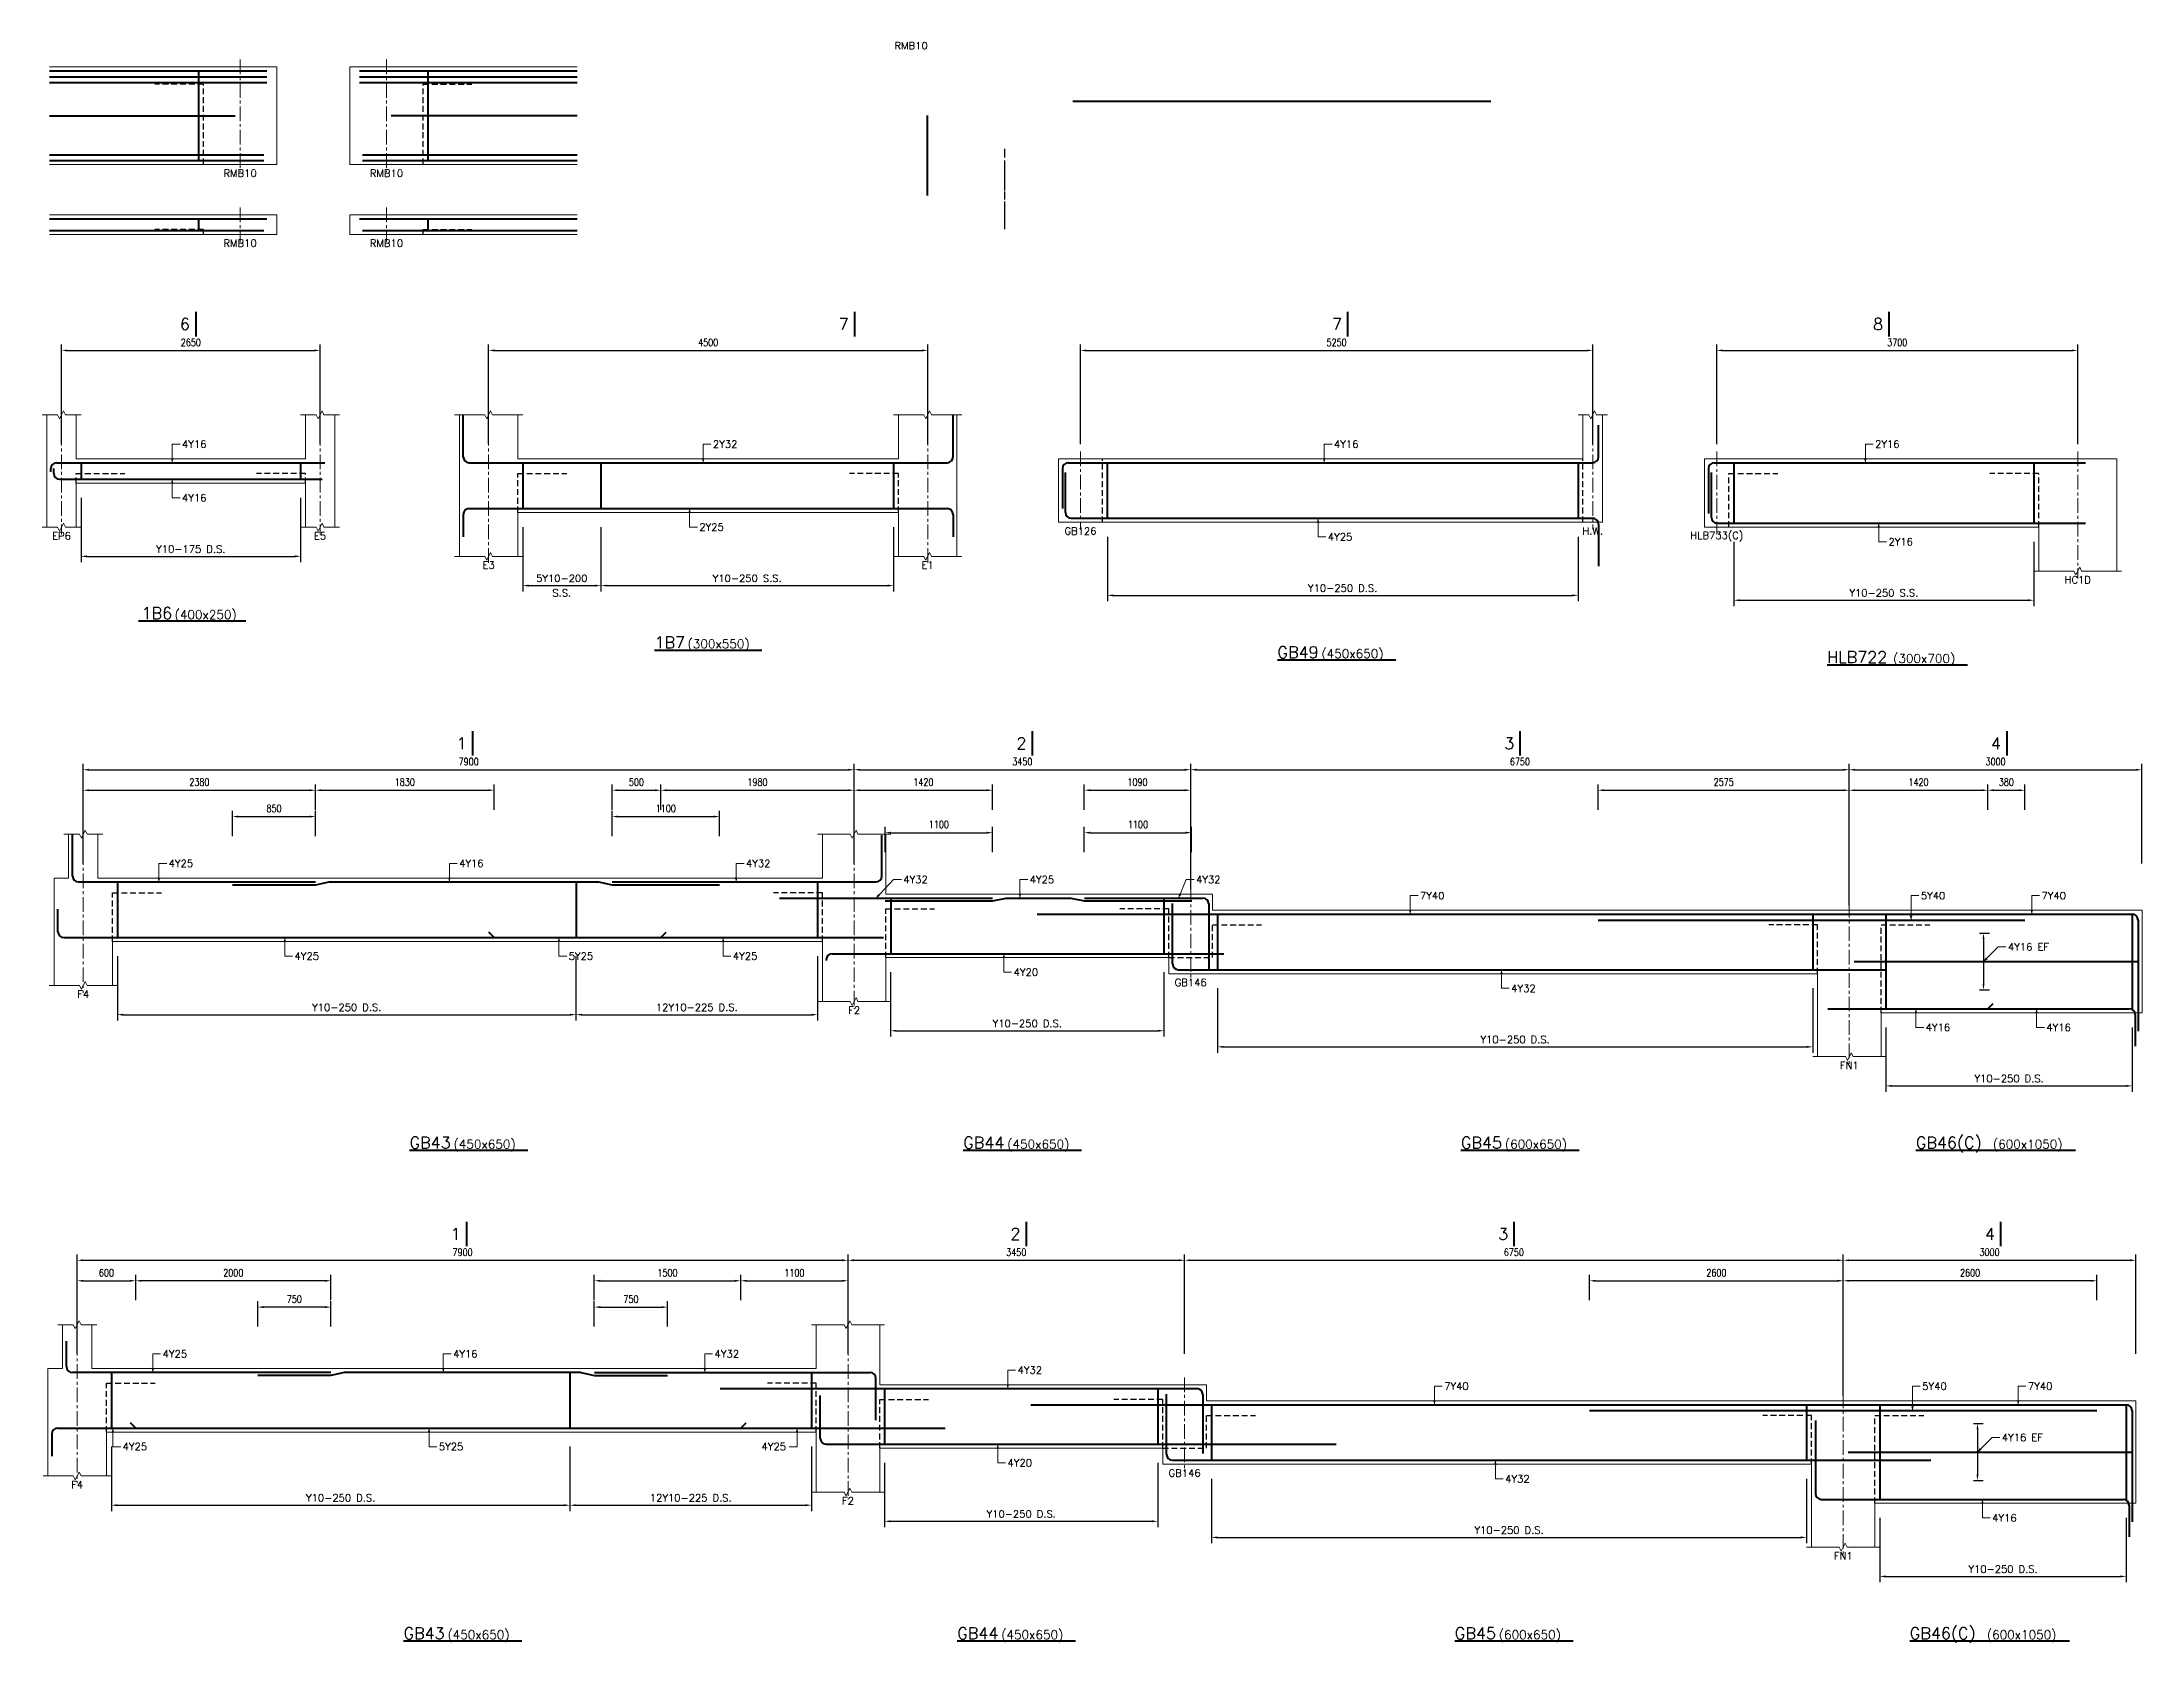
# Model space of a CAD drawing. Header units: millimetres. Extents: x 29295 to 50818, y -13280 to 3127.
import ezdxf
from ezdxf.enums import TextEntityAlignment as Align

# ---------------------------------------------------------------- set-up
doc = ezdxf.new("R2010")
doc.units = ezdxf.units.MM
doc.header["$LTSCALE"] = 120
doc.linetypes.add('CENTER', pattern=[2, 1.25, -0.25, 0.25, -0.25])
doc.linetypes.add('DASHED', pattern=[0.75, 0.5, -0.25])
for name, color, linetype, lineweight in [('CENTER', 1, 'CENTER', 15), ('DASH', 1, 'DASHED', 25), ('DIM-LINE', 1, 'Continuous', 15), ('DIM-TEXT', 7, 'Continuous', 15), ('LAYOUT', 1, 'Continuous', 15), ('MAINBAR', 4, 'Continuous', 50), ('SEC', 2, 'Continuous', 35), ('STIRRUP', 2, 'Continuous', 50), ('SUPPORT', 2, 'Continuous', 15), ('TITLE', 4, 'Continuous', 35)]:
    doc.layers.add(name, color=color, linetype=linetype, lineweight=lineweight)
doc.styles.add('25', font='romans.shx', dxfattribs={"width": 0.8, "height": 75})
doc.styles.add('BDIP', font='SIMPLEX.shx')
doc.dimstyles.new('ISO-25', dxfattribs={"dimtxt": 2.5, "dimasz": 2.5, "dimexe": 1.25, "dimexo": 0.625, "dimtad": 1, "dimdsep": 46, "dimtxsty": 'Standard', "dimcen": 2.5, "dimadec": 0, "dimazin": 0, "dimtfac": 1, "dimtmove": 0, "dimatfit": 3, "dimfxl": 1, "dimarcsym": 0})

msp = doc.modelspace()

# ---------------------------------------------------------------- texts
at = {"layer": 'DIM-TEXT', "style": 'BDIP'}
for s, p in [('4Y16', (30730.2, -1031.4)), ('2Y32', (36171.6, -1031.4)), ('4Y16', (42536.6, -1031.4)), ('2Y16', (48082.7, -1031.4)), ('4Y16', (30730.2, -1582.4)), ('2Y25', (36032.6, -1881.4)), ('4Y25', (42473.6, -1982.4)), ('2Y16', (48219.7, -2031.4)), ('4Y25', (30593.3, -5327.9)), ('4Y16', (33570.3, -5327.9)), ('4Y32', (36510.3, -5327.9)), ('4Y32', (38123.3, -5493.9)), ('4Y25', (39418.3, -5493.9)), ('4Y32', (41123.3, -5493.9)), ('7Y40', (43418.3, -5658.9)), ('5Y40', (48551.3, -5658.9)), ('7Y40', (49788.3, -5658.9)), ('4Y25', (31883.3, -6277.9)), ('5Y25', (34693.3, -6277.9)), ('4Y25', (36376.3, -6277.9)), ('4Y16 EF', (49444.3, -6183.9)), ('4Y20', (39253.3, -6443.9)), ('4Y32', (44353.3, -6608.9)), ('4Y16', (48601.3, -7008.9)), ('4Y16', (49838.3, -7008.9)), ('4Y25', (30531.2, -10355.1)), ('4Y16', (33508.2, -10355.1)), ('4Y32', (36188.6, -10355.1)), ('4Y32', (39294.1, -10520.1)), ('7Y40', (43666.4, -10686.1)), ('5Y40', (48565.9, -10686.1)), ('7Y40', (49649, -10686.1)), ('4Y16 EF', (49382.2, -11211.1)), ('4Y25', (30121.8, -11305.1)), ('5Y25', (33362.3, -11305.1)), ('4Y25', (36669.4, -11305.1)), ('4Y20', (39191.2, -11471.1)), ('4Y32', (44291.2, -11636.1)), ('4Y16', (49283, -12036.1))]:
    msp.add_text(s, height=75, dxfattribs=at).set_placement(p)
for s, p in [('Y10-175 D.S.', (30820.2, -2069.4)), ('5Y10-200', (34622.6, -2369.4)), ('Y10-250 S.S.', (36522.6, -2369.4)), ('S.S.', (34622.6, -2519.4)), ('Y10-250 D.S.', (42625.6, -2469.4)), ('Y10-250 S.S.', (48172.7, -2519.4)), ('Y10-250 D.S.', (32418.3, -6765.9)), ('12Y10-225 D.S.', (36006.3, -6765.9)), ('Y10-250 D.S.', (39393.3, -6930.9)), ('Y10-250 D.S.', (44393.3, -7095.9)), ('Y10-250 D.S.', (49456.3, -7495.9)), ('Y10-250 D.S.', (32356.2, -11793.1)), ('12Y10-225 D.S.', (35944.2, -11793.1)), ('Y10-250 D.S.', (39331.2, -11958.1)), ('Y10-250 D.S.', (44331.2, -12123.1)), ('Y10-250 D.S.', (49394.2, -12523.1))]:
    msp.add_text(s, height=75, dxfattribs=at).set_placement(p, align=Align.MIDDLE)
at = {"layer": 'SEC', "style": 'BDIP'}
for s, p in [('6', (30760.2, 235.6)), ('7', (37512.6, 235.6)), ('7', (42566.6, 235.6)), ('8', (48112.7, 235.6)), ('1', (33596.3, -4060.9)), ('2', (39333.3, -4060.9)), ('3', (44333.3, -4060.9)), ('4', (49321.3, -4060.9)), ('1', (33534.2, -9088.1)), ('2', (39271.2, -9088.1)), ('3', (44271.2, -9088.1)), ('4', (49259.2, -9088.1))]:
    msp.add_text(s, height=120, dxfattribs=at).set_placement(p, align=Align.MIDDLE)
for s, p in [('(400x250)', (30654.6, -2786.4)), ('(300x550)', (35911.6, -3086.4)), ('(450x650)', (42408.6, -3186.4)), ('(300x700)', (48267.7, -3236.4)), ('(450x650)', (33513.3, -8212.9)), ('(450x650)', (39188.3, -8212.9)), ('(600x650)', (44288.3, -8212.9)), ('(600x1050)', (49290.3, -8212.9)), ('(450x650)', (33451.2, -13240.1)), ('(450x650)', (39126.2, -13240.1)), ('(600x650)', (44226.2, -13240.1)), ('(600x1050)', (49228.2, -13240.1))]:
    msp.add_text(s, height=90, dxfattribs=at).set_placement(p)
at = {"layer": 'SUPPORT', "style": 'BDIP'}
for s, p in [('RMB10', (38202.8, 3089.4)), ('RMB10', (31325.3, 1781.5)), ('RMB10', (32825.4, 1781.5)), ('RMB10', (31325.3, 1065.2)), ('RMB10', (32825.4, 1065.2)), ('EP6', (29495.2, -1934.4)), ('E5', (32145.2, -1934.4)), ('GB126', (39938.6, -1884.4)), ('H.W.', (45188.6, -1884.4)), ('HLB733(C)', (46459.7, -1934.4)), ('E3', (33872.6, -2234.4)), ('E1', (38372.6, -2234.4)), ('HC1D', (50159.7, -2384.4)), ('F4', (29718.3, -6630.9)), ('GB146', (41068.3, -6510.9)), ('F2', (37618.3, -6795.9)), ('FN1', (47818.3, -7360.9)), ('F4', (29656.2, -11658.1)), ('GB146', (41006.2, -11538.1)), ('F2', (37556.2, -11823.1)), ('FN1', (47756.2, -12388.1))]:
    msp.add_text(s, height=75, dxfattribs=at).set_placement(p, align=Align.MIDDLE)
at = {"layer": 'TITLE', "style": 'BDIP'}
for s, p in [('1B6', (30315.6, -2786.4)), ('1B7', (35572.6, -3086.4)), ('GB49', (41957.6, -3186.4)), ('HLB722', (47590.7, -3236.4)), ('GB43', (33062.3, -8212.9)), ('GB44', (38737.3, -8212.9)), ('GB45', (43837.3, -8212.9)), ('GB46(C)', (48500.3, -8212.9)), ('GB43', (33000.2, -13240.1)), ('GB44', (38675.2, -13240.1)), ('GB45', (43775.2, -13240.1)), ('GB46(C)', (48438.2, -13240.1))]:
    msp.add_text(s, height=120, dxfattribs=at).set_placement(p)

# ---------------------------------------------------------------- blocks, each defined once
blk = doc.blocks.new('DA')
blk.add_solid([(0, 0), (-15, -50), (15, -50), (0, -35)])
blk = doc.blocks.new('*D2')
at = {"layer": 'Defpoints', "color": 0}
for p in [(29695, -1544), (31945, -1544), (31945, -2144)]:
    blk.add_point(p, dxfattribs=at)
at = {"layer": 'DIM-TEXT', "color": 0, "lineweight": -2}
for p, q in [((29695, -1544), (29695, -2204)), ((31945, -1544), (31945, -2204)), ((29755, -2144), (31885, -2144))]:
    blk.add_line(p, q, dxfattribs=at)
at = {"layer": 'DIM-TEXT', "color": 0}
for points in [[(29755, -2134), (29755, -2154), (29695, -2144)], [(31885, -2134), (31885, -2154), (31945, -2144)]]:
    blk.add_solid(points, dxfattribs=at)
blk = doc.blocks.new('*D3')
at = {"layer": 'Defpoints', "color": 0}
for p in [(32145, -34), (29495, -994), (32145, -994)]:
    blk.add_point(p, dxfattribs=at)
at = {"layer": 'DIM-TEXT', "color": 0, "lineweight": -2}
for p, q in [((29495, -994), (29495, 26)), ((32145, -994), (32145, 26)), ((29555, -34), (32085, -34))]:
    blk.add_line(p, q, dxfattribs=at)
at = {"layer": 'DIM-TEXT', "color": 0}
for points in [[(29555, -24), (29555, -44), (29495, -34)], [(32085, -24), (32085, -44), (32145, -34)]]:
    blk.add_solid(points, dxfattribs=at)
at = {"layer": 'DIM-TEXT', "color": 0, "insert": (30820, 48), "char_height": 75, "attachment_point": 5, "style": '25'}
blk.add_mtext('2650', dxfattribs=at)
blk = doc.blocks.new('*D4')
at = {"layer": 'Defpoints', "color": 0}
for p in [(34223, -1844), (35023, -1844), (35023, -2444)]:
    blk.add_point(p, dxfattribs=at)
at = {"layer": 'DIM-TEXT', "color": 0, "lineweight": -2}
for p, q in [((34223, -1844), (34223, -2504)), ((35023, -1844), (35023, -2504)), ((34283, -2444), (34963, -2444))]:
    blk.add_line(p, q, dxfattribs=at)
at = {"layer": 'DIM-TEXT', "color": 0}
for points in [[(34283, -2434), (34283, -2454), (34223, -2444)], [(34963, -2434), (34963, -2454), (35023, -2444)]]:
    blk.add_solid(points, dxfattribs=at)
blk = doc.blocks.new('*D5')
at = {"layer": 'Defpoints', "color": 0}
for p in [(35023, -1844), (38023, -1844), (38023, -2444)]:
    blk.add_point(p, dxfattribs=at)
at = {"layer": 'DIM-TEXT', "color": 0, "lineweight": -2}
for p, q in [((35023, -1844), (35023, -2504)), ((38023, -1844), (38023, -2504)), ((35083, -2444), (37963, -2444))]:
    blk.add_line(p, q, dxfattribs=at)
at = {"layer": 'DIM-TEXT', "color": 0}
for points in [[(35083, -2434), (35083, -2454), (35023, -2444)], [(37963, -2434), (37963, -2454), (38023, -2444)]]:
    blk.add_solid(points, dxfattribs=at)
blk = doc.blocks.new('*D6')
at = {"layer": 'Defpoints', "color": 0}
for p in [(38373, -34), (33873, -994), (38373, -994)]:
    blk.add_point(p, dxfattribs=at)
at = {"layer": 'DIM-TEXT', "color": 0, "lineweight": -2}
for p, q in [((33873, -994), (33873, 26)), ((38373, -994), (38373, 26)), ((33933, -34), (38313, -34))]:
    blk.add_line(p, q, dxfattribs=at)
at = {"layer": 'DIM-TEXT', "color": 0}
for points in [[(33933, -24), (33933, -44), (33873, -34)], [(38313, -24), (38313, -44), (38373, -34)]]:
    blk.add_solid(points, dxfattribs=at)
at = {"layer": 'DIM-TEXT', "color": 0, "insert": (36123, 48), "char_height": 75, "attachment_point": 5, "style": '25'}
blk.add_mtext('4500', dxfattribs=at)
blk = doc.blocks.new('*D7')
at = {"layer": 'Defpoints', "color": 0}
for p in [(32098, -4811), (31248, -5011), (32098, -5011)]:
    blk.add_point(p, dxfattribs=at)
at = {"layer": 'DIM-TEXT', "color": 0, "lineweight": -2}
for p, q in [((31248, -5011), (31248, -4751)), ((31308, -4811), (32038, -4811)), ((32098, -5011), (32098, -4751))]:
    blk.add_line(p, q, dxfattribs=at)
at = {"layer": 'DIM-TEXT', "color": 0}
for points in [[(31308, -4801), (31308, -4821), (31248, -4811)], [(32038, -4801), (32038, -4821), (32098, -4811)]]:
    blk.add_solid(points, dxfattribs=at)
at = {"layer": 'DIM-TEXT', "color": 0, "insert": (31673, -4728), "char_height": 75, "attachment_point": 5, "style": '25'}
blk.add_mtext('850', dxfattribs=at)
blk = doc.blocks.new('*D8')
at = {"layer": 'Defpoints', "color": 0}
for p in [(36238, -4811), (35138, -5011), (36238, -5011)]:
    blk.add_point(p, dxfattribs=at)
at = {"layer": 'DIM-TEXT', "color": 0, "lineweight": -2}
for p, q in [((35138, -5011), (35138, -4751)), ((35198, -4811), (36178, -4811)), ((36238, -5011), (36238, -4751))]:
    blk.add_line(p, q, dxfattribs=at)
at = {"layer": 'DIM-TEXT', "color": 0}
for points in [[(35198, -4801), (35198, -4821), (35138, -4811)], [(36178, -4801), (36178, -4821), (36238, -4811)]]:
    blk.add_solid(points, dxfattribs=at)
at = {"layer": 'DIM-TEXT', "color": 0, "insert": (35688, -4728), "char_height": 75, "attachment_point": 5, "style": '25'}
blk.add_mtext('1100', dxfattribs=at)
blk = doc.blocks.new('*D9')
at = {"layer": 'Defpoints', "color": 0}
for p in [(30068, -6241), (34768, -6241), (34768, -6841)]:
    blk.add_point(p, dxfattribs=at)
at = {"layer": 'DIM-TEXT', "color": 0, "lineweight": -2}
for p, q in [((30068, -6241), (30068, -6901)), ((34768, -6241), (34768, -6901)), ((30128, -6841), (34708, -6841))]:
    blk.add_line(p, q, dxfattribs=at)
at = {"layer": 'DIM-TEXT', "color": 0}
for points in [[(30128, -6831), (30128, -6851), (30068, -6841)], [(34708, -6831), (34708, -6851), (34768, -6841)]]:
    blk.add_solid(points, dxfattribs=at)
blk = doc.blocks.new('*D10')
at = {"layer": 'Defpoints', "color": 0}
for p in [(34768, -6241), (37243, -6241), (37243, -6841)]:
    blk.add_point(p, dxfattribs=at)
at = {"layer": 'DIM-TEXT', "color": 0, "lineweight": -2}
for p, q in [((34768, -6241), (34768, -6901)), ((37243, -6241), (37243, -6901)), ((34828, -6841), (37183, -6841))]:
    blk.add_line(p, q, dxfattribs=at)
at = {"layer": 'DIM-TEXT', "color": 0}
for points in [[(34828, -6831), (34828, -6851), (34768, -6841)], [(37183, -6831), (37183, -6851), (37243, -6841)]]:
    blk.add_solid(points, dxfattribs=at)
blk = doc.blocks.new('*D11')
at = {"layer": 'Defpoints', "color": 0}
for p in [(39038, -4976), (37938, -5176), (39038, -5176)]:
    blk.add_point(p, dxfattribs=at)
at = {"layer": 'DIM-TEXT', "color": 0, "lineweight": -2}
for p, q in [((37938, -5176), (37938, -4916)), ((39038, -5176), (39038, -4916)), ((37998, -4976), (38978, -4976))]:
    blk.add_line(p, q, dxfattribs=at)
at = {"layer": 'DIM-TEXT', "color": 0}
for points in [[(37998, -4966), (37998, -4986), (37938, -4976)], [(38978, -4966), (38978, -4986), (39038, -4976)]]:
    blk.add_solid(points, dxfattribs=at)
at = {"layer": 'DIM-TEXT', "color": 0, "insert": (38488, -4893), "char_height": 75, "attachment_point": 5, "style": '25'}
blk.add_mtext('1100', dxfattribs=at)
blk = doc.blocks.new('*D12')
at = {"layer": 'Defpoints', "color": 0}
for p in [(41078, -4976), (39978, -5176), (41078, -5176)]:
    blk.add_point(p, dxfattribs=at)
at = {"layer": 'DIM-TEXT', "color": 0, "lineweight": -2}
for p, q in [((39978, -5176), (39978, -4916)), ((41078, -5176), (41078, -4916)), ((40038, -4976), (41018, -4976))]:
    blk.add_line(p, q, dxfattribs=at)
at = {"layer": 'DIM-TEXT', "color": 0}
for points in [[(40038, -4966), (40038, -4986), (39978, -4976)], [(41018, -4966), (41018, -4986), (41078, -4976)]]:
    blk.add_solid(points, dxfattribs=at)
at = {"layer": 'DIM-TEXT', "color": 0, "insert": (40528, -4893), "char_height": 75, "attachment_point": 5, "style": '25'}
blk.add_mtext('1100', dxfattribs=at)
blk = doc.blocks.new('*D13')
at = {"layer": 'Defpoints', "color": 0}
for p in [(37993, -6406), (40793, -6406), (40793, -7006)]:
    blk.add_point(p, dxfattribs=at)
at = {"layer": 'DIM-TEXT', "color": 0, "lineweight": -2}
for p, q in [((37993, -6406), (37993, -7066)), ((40793, -6406), (40793, -7066)), ((38053, -7006), (40733, -7006))]:
    blk.add_line(p, q, dxfattribs=at)
at = {"layer": 'DIM-TEXT', "color": 0}
for points in [[(38053, -6996), (38053, -7016), (37993, -7006)], [(40733, -6996), (40733, -7016), (40793, -7006)]]:
    blk.add_solid(points, dxfattribs=at)
blk = doc.blocks.new('*D14')
at = {"layer": 'Defpoints', "color": 0}
for p in [(41343, -6571), (47443, -6571), (47443, -7171)]:
    blk.add_point(p, dxfattribs=at)
at = {"layer": 'DIM-TEXT', "color": 0, "lineweight": -2}
for p, q in [((41343, -6571), (41343, -7231)), ((47443, -6571), (47443, -7231)), ((41403, -7171), (47383, -7171))]:
    blk.add_line(p, q, dxfattribs=at)
at = {"layer": 'DIM-TEXT', "color": 0}
for points in [[(41403, -7161), (41403, -7181), (41343, -7171)], [(47383, -7161), (47383, -7181), (47443, -7171)]]:
    blk.add_solid(points, dxfattribs=at)
blk = doc.blocks.new('*D15')
at = {"layer": 'Defpoints', "color": 0}
for p in [(48193, -6971), (50718, -6971), (50718, -7571)]:
    blk.add_point(p, dxfattribs=at)
at = {"layer": 'DIM-TEXT', "color": 0, "lineweight": -2}
for p, q in [((48193, -6971), (48193, -7631)), ((50718, -6971), (50718, -7631)), ((48253, -7571), (50658, -7571))]:
    blk.add_line(p, q, dxfattribs=at)
at = {"layer": 'DIM-TEXT', "color": 0}
for points in [[(48253, -7561), (48253, -7581), (48193, -7571)], [(50658, -7561), (50658, -7581), (50718, -7571)]]:
    blk.add_solid(points, dxfattribs=at)
blk = doc.blocks.new('*D16')
at = {"layer": 'Defpoints', "color": 0}
for p in [(49154, -6005), (49154, -6587), (49194, -6587)]:
    blk.add_point(p, dxfattribs=at)
at = {"layer": 'DIM-TEXT', "color": 0, "lineweight": -2}
for p, q in [((49154, -6005), (49254, -6005)), ((49194, -6065), (49194, -6527)), ((49154, -6587), (49254, -6587))]:
    blk.add_line(p, q, dxfattribs=at)
at = {"layer": 'DIM-TEXT', "color": 0}
for points in [[(49184, -6065), (49204, -6065), (49194, -6005)], [(49184, -6527), (49204, -6527), (49194, -6587)]]:
    blk.add_solid(points, dxfattribs=at)
blk = doc.blocks.new('*D17')
at = {"layer": 'Defpoints', "color": 0}
for p in [(37618, -4331), (29718, -5291), (37618, -5291)]:
    blk.add_point(p, dxfattribs=at)
at = {"layer": 'DIM-TEXT', "color": 0, "lineweight": -2}
for p, q in [((29718, -5291), (29718, -4271)), ((37618, -5291), (37618, -4271)), ((29778, -4331), (37558, -4331))]:
    blk.add_line(p, q, dxfattribs=at)
at = {"layer": 'DIM-TEXT', "color": 0}
for points in [[(29778, -4321), (29778, -4341), (29718, -4331)], [(37558, -4321), (37558, -4341), (37618, -4331)]]:
    blk.add_solid(points, dxfattribs=at)
at = {"layer": 'DIM-TEXT', "color": 0, "insert": (33668, -4248), "char_height": 75, "attachment_point": 5, "style": '25'}
blk.add_mtext('7900', dxfattribs=at)
blk = doc.blocks.new('*D18')
at = {"layer": 'Defpoints', "color": 0}
for p in [(41068, -4331), (37618, -5291), (41068, -5291)]:
    blk.add_point(p, dxfattribs=at)
at = {"layer": 'DIM-TEXT', "color": 0, "lineweight": -2}
for p, q in [((37618, -5291), (37618, -4271)), ((41068, -5291), (41068, -4271)), ((37678, -4331), (41008, -4331))]:
    blk.add_line(p, q, dxfattribs=at)
at = {"layer": 'DIM-TEXT', "color": 0}
for points in [[(37678, -4321), (37678, -4341), (37618, -4331)], [(41008, -4321), (41008, -4341), (41068, -4331)]]:
    blk.add_solid(points, dxfattribs=at)
at = {"layer": 'DIM-TEXT', "color": 0, "insert": (39343, -4248), "char_height": 75, "attachment_point": 5, "style": '25'}
blk.add_mtext('3450', dxfattribs=at)
blk = doc.blocks.new('*D19')
at = {"layer": 'Defpoints', "color": 0}
for p in [(47818, -4331), (41068, -5291), (47818, -5291)]:
    blk.add_point(p, dxfattribs=at)
at = {"layer": 'DIM-TEXT', "color": 0, "lineweight": -2}
for p, q in [((41068, -5291), (41068, -4271)), ((47818, -5291), (47818, -4271)), ((41128, -4331), (47758, -4331))]:
    blk.add_line(p, q, dxfattribs=at)
at = {"layer": 'DIM-TEXT', "color": 0}
for points in [[(41128, -4321), (41128, -4341), (41068, -4331)], [(47758, -4321), (47758, -4341), (47818, -4331)]]:
    blk.add_solid(points, dxfattribs=at)
at = {"layer": 'DIM-TEXT', "color": 0, "insert": (44443, -4248), "char_height": 75, "attachment_point": 5, "style": '25'}
blk.add_mtext('6750', dxfattribs=at)
blk = doc.blocks.new('*D20')
at = {"layer": 'Defpoints', "color": 0}
for p in [(50818, -4331), (47818, -5291), (50818, -5291)]:
    blk.add_point(p, dxfattribs=at)
at = {"layer": 'DIM-TEXT', "color": 0, "lineweight": -2}
for p, q in [((47818, -5291), (47818, -4271)), ((50818, -5291), (50818, -4271)), ((47878, -4331), (50758, -4331))]:
    blk.add_line(p, q, dxfattribs=at)
at = {"layer": 'DIM-TEXT', "color": 0}
for points in [[(47878, -4321), (47878, -4341), (47818, -4331)], [(50758, -4321), (50758, -4341), (50818, -4331)]]:
    blk.add_solid(points, dxfattribs=at)
at = {"layer": 'DIM-TEXT', "color": 0, "insert": (49318, -4248), "char_height": 75, "attachment_point": 5, "style": '25'}
blk.add_mtext('3000', dxfattribs=at)
blk = doc.blocks.new('*D21')
at = {"layer": 'Defpoints', "color": 0}
for p in [(32098, -4541), (29718, -4941), (32098, -4741)]:
    blk.add_point(p, dxfattribs=at)
at = {"layer": 'DIM-TEXT', "color": 0, "lineweight": -2}
for p, q in [((29718, -4941), (29718, -4481)), ((32098, -4741), (32098, -4481)), ((29778, -4541), (32038, -4541))]:
    blk.add_line(p, q, dxfattribs=at)
at = {"layer": 'DIM-TEXT', "color": 0}
for points in [[(29778, -4531), (29778, -4551), (29718, -4541)], [(32038, -4531), (32038, -4551), (32098, -4541)]]:
    blk.add_solid(points, dxfattribs=at)
at = {"layer": 'DIM-TEXT', "color": 0, "insert": (30908, -4458), "char_height": 75, "attachment_point": 5, "style": '25'}
blk.add_mtext('2380', dxfattribs=at)
blk = doc.blocks.new('*D22')
at = {"layer": 'Defpoints', "color": 0}
for p in [(33928, -4541), (32098, -4741), (33928, -4741)]:
    blk.add_point(p, dxfattribs=at)
at = {"layer": 'DIM-TEXT', "color": 0, "lineweight": -2}
for p, q in [((32098, -4741), (32098, -4481)), ((33928, -4741), (33928, -4481)), ((32158, -4541), (33868, -4541))]:
    blk.add_line(p, q, dxfattribs=at)
at = {"layer": 'DIM-TEXT', "color": 0}
for points in [[(32158, -4531), (32158, -4551), (32098, -4541)], [(33868, -4531), (33868, -4551), (33928, -4541)]]:
    blk.add_solid(points, dxfattribs=at)
at = {"layer": 'DIM-TEXT', "color": 0, "insert": (33013, -4458), "char_height": 75, "attachment_point": 5, "style": '25'}
blk.add_mtext('1830', dxfattribs=at)
blk = doc.blocks.new('*D23')
at = {"layer": 'Defpoints', "color": 0}
for p in [(35638, -4541), (35138, -4741), (35638, -4741)]:
    blk.add_point(p, dxfattribs=at)
at = {"layer": 'DIM-TEXT', "color": 0, "lineweight": -2}
for p, q in [((35138, -4741), (35138, -4481)), ((35638, -4741), (35638, -4481)), ((35198, -4541), (35578, -4541))]:
    blk.add_line(p, q, dxfattribs=at)
at = {"layer": 'DIM-TEXT', "color": 0}
for points in [[(35198, -4531), (35198, -4551), (35138, -4541)], [(35578, -4531), (35578, -4551), (35638, -4541)]]:
    blk.add_solid(points, dxfattribs=at)
at = {"layer": 'DIM-TEXT', "color": 0, "insert": (35388, -4458), "char_height": 75, "attachment_point": 5, "style": '25'}
blk.add_mtext('500', dxfattribs=at)
blk = doc.blocks.new('*D24')
at = {"layer": 'Defpoints', "color": 0}
for p in [(37618, -4541), (35638, -4741), (37618, -4941)]:
    blk.add_point(p, dxfattribs=at)
at = {"layer": 'DIM-TEXT', "color": 0, "lineweight": -2}
for p, q in [((35638, -4741), (35638, -4481)), ((37618, -4941), (37618, -4481)), ((35698, -4541), (37558, -4541))]:
    blk.add_line(p, q, dxfattribs=at)
at = {"layer": 'DIM-TEXT', "color": 0}
for points in [[(35698, -4531), (35698, -4551), (35638, -4541)], [(37558, -4531), (37558, -4551), (37618, -4541)]]:
    blk.add_solid(points, dxfattribs=at)
at = {"layer": 'DIM-TEXT', "color": 0, "insert": (36628, -4458), "char_height": 75, "attachment_point": 5, "style": '25'}
blk.add_mtext('1980', dxfattribs=at)
blk = doc.blocks.new('*D25')
at = {"layer": 'Defpoints', "color": 0}
for p in [(39038, -4541), (37618, -4941), (39038, -4741)]:
    blk.add_point(p, dxfattribs=at)
at = {"layer": 'DIM-TEXT', "color": 0, "lineweight": -2}
for p, q in [((37618, -4941), (37618, -4481)), ((39038, -4741), (39038, -4481)), ((37678, -4541), (38978, -4541))]:
    blk.add_line(p, q, dxfattribs=at)
at = {"layer": 'DIM-TEXT', "color": 0}
for points in [[(37678, -4531), (37678, -4551), (37618, -4541)], [(38978, -4531), (38978, -4551), (39038, -4541)]]:
    blk.add_solid(points, dxfattribs=at)
at = {"layer": 'DIM-TEXT', "color": 0, "insert": (38328, -4458), "char_height": 75, "attachment_point": 5, "style": '25'}
blk.add_mtext('1420', dxfattribs=at)
blk = doc.blocks.new('*D26')
at = {"layer": 'Defpoints', "color": 0}
for p in [(41068, -4541), (39978, -4741), (41068, -5556)]:
    blk.add_point(p, dxfattribs=at)
at = {"layer": 'DIM-TEXT', "color": 0, "lineweight": -2}
for p, q in [((39978, -4741), (39978, -4481)), ((41068, -5556), (41068, -4481)), ((40038, -4541), (41008, -4541))]:
    blk.add_line(p, q, dxfattribs=at)
at = {"layer": 'DIM-TEXT', "color": 0}
for points in [[(40038, -4531), (40038, -4551), (39978, -4541)], [(41008, -4531), (41008, -4551), (41068, -4541)]]:
    blk.add_solid(points, dxfattribs=at)
at = {"layer": 'DIM-TEXT', "color": 0, "insert": (40523, -4458), "char_height": 75, "attachment_point": 5, "style": '25'}
blk.add_mtext('1090', dxfattribs=at)
blk = doc.blocks.new('*D27')
at = {"layer": 'Defpoints', "color": 0}
for p in [(47818, -4541), (45243, -4741), (47818, -5721)]:
    blk.add_point(p, dxfattribs=at)
at = {"layer": 'DIM-TEXT', "color": 0, "lineweight": -2}
for p, q in [((45243, -4741), (45243, -4481)), ((47818, -5721), (47818, -4481)), ((45303, -4541), (47758, -4541))]:
    blk.add_line(p, q, dxfattribs=at)
at = {"layer": 'DIM-TEXT', "color": 0}
for points in [[(45303, -4531), (45303, -4551), (45243, -4541)], [(47758, -4531), (47758, -4551), (47818, -4541)]]:
    blk.add_solid(points, dxfattribs=at)
at = {"layer": 'DIM-TEXT', "color": 0, "insert": (46531, -4458), "char_height": 75, "attachment_point": 5, "style": '25'}
blk.add_mtext('2575', dxfattribs=at)
blk = doc.blocks.new('*D28')
at = {"layer": 'Defpoints', "color": 0}
for p in [(49238, -4541), (49238, -4741), (47818, -5721)]:
    blk.add_point(p, dxfattribs=at)
at = {"layer": 'DIM-TEXT', "color": 0, "lineweight": -2}
for p, q in [((47818, -5721), (47818, -4481)), ((49238, -4741), (49238, -4481)), ((47878, -4541), (49178, -4541))]:
    blk.add_line(p, q, dxfattribs=at)
at = {"layer": 'DIM-TEXT', "color": 0}
for points in [[(47878, -4531), (47878, -4551), (47818, -4541)], [(49178, -4531), (49178, -4551), (49238, -4541)]]:
    blk.add_solid(points, dxfattribs=at)
at = {"layer": 'DIM-TEXT', "color": 0, "insert": (48528, -4458), "char_height": 75, "attachment_point": 5, "style": '25'}
blk.add_mtext('1420', dxfattribs=at)
blk = doc.blocks.new('*D29')
at = {"layer": 'Defpoints', "color": 0}
for p in [(49618, -4541), (49238, -4741), (49618, -4741)]:
    blk.add_point(p, dxfattribs=at)
at = {"layer": 'DIM-TEXT', "color": 0, "lineweight": -2}
for p, q in [((49238, -4741), (49238, -4481)), ((49618, -4741), (49618, -4481)), ((49298, -4541), (49558, -4541))]:
    blk.add_line(p, q, dxfattribs=at)
at = {"layer": 'DIM-TEXT', "color": 0}
for points in [[(49298, -4531), (49298, -4551), (49238, -4541)], [(49558, -4531), (49558, -4551), (49618, -4541)]]:
    blk.add_solid(points, dxfattribs=at)
at = {"layer": 'DIM-TEXT', "color": 0, "insert": (49428, -4458), "char_height": 75, "attachment_point": 5, "style": '25'}
blk.add_mtext('380', dxfattribs=at)
blk = doc.blocks.new('*D30')
at = {"layer": 'Defpoints', "color": 0}
for p in [(31506, -9838), (31506, -10038), (32256, -10038)]:
    blk.add_point(p, dxfattribs=at)
at = {"layer": 'DIM-TEXT', "color": 0, "lineweight": -2}
for p, q in [((31506, -10038), (31506, -9778)), ((32196, -9838), (31566, -9838)), ((32256, -10038), (32256, -9778))]:
    blk.add_line(p, q, dxfattribs=at)
at = {"layer": 'DIM-TEXT', "color": 0}
for points in [[(31566, -9828), (31566, -9848), (31506, -9838)], [(32196, -9828), (32196, -9848), (32256, -9838)]]:
    blk.add_solid(points, dxfattribs=at)
at = {"layer": 'DIM-TEXT', "color": 0, "insert": (31881, -9756), "char_height": 75, "attachment_point": 5, "style": '25'}
blk.add_mtext('750', dxfattribs=at)
blk = doc.blocks.new('*D31')
at = {"layer": 'Defpoints', "color": 0}
for p in [(35706, -9838), (34956, -10038), (35706, -10038)]:
    blk.add_point(p, dxfattribs=at)
at = {"layer": 'DIM-TEXT', "color": 0, "lineweight": -2}
for p, q in [((34956, -10038), (34956, -9778)), ((35016, -9838), (35646, -9838)), ((35706, -10038), (35706, -9778))]:
    blk.add_line(p, q, dxfattribs=at)
at = {"layer": 'DIM-TEXT', "color": 0}
for points in [[(35016, -9828), (35016, -9848), (34956, -9838)], [(35646, -9828), (35646, -9848), (35706, -9838)]]:
    blk.add_solid(points, dxfattribs=at)
at = {"layer": 'DIM-TEXT', "color": 0, "insert": (35331, -9756), "char_height": 75, "attachment_point": 5, "style": '25'}
blk.add_mtext('750', dxfattribs=at)
blk = doc.blocks.new('*D32')
at = {"layer": 'Defpoints', "color": 0}
for p in [(30006, -11268), (34706, -11268), (34706, -11868)]:
    blk.add_point(p, dxfattribs=at)
at = {"layer": 'DIM-TEXT', "color": 0, "lineweight": -2}
for p, q in [((30006, -11268), (30006, -11928)), ((34706, -11268), (34706, -11928)), ((30066, -11868), (34646, -11868))]:
    blk.add_line(p, q, dxfattribs=at)
at = {"layer": 'DIM-TEXT', "color": 0}
for points in [[(30066, -11858), (30066, -11878), (30006, -11868)], [(34646, -11858), (34646, -11878), (34706, -11868)]]:
    blk.add_solid(points, dxfattribs=at)
blk = doc.blocks.new('*D33')
at = {"layer": 'Defpoints', "color": 0}
for p in [(34706, -11268), (37181, -11268), (37181, -11868)]:
    blk.add_point(p, dxfattribs=at)
at = {"layer": 'DIM-TEXT', "color": 0, "lineweight": -2}
for p, q in [((34706, -11268), (34706, -11928)), ((37181, -11268), (37181, -11928)), ((34766, -11868), (37121, -11868))]:
    blk.add_line(p, q, dxfattribs=at)
at = {"layer": 'DIM-TEXT', "color": 0}
for points in [[(34766, -11858), (34766, -11878), (34706, -11868)], [(37121, -11858), (37121, -11878), (37181, -11868)]]:
    blk.add_solid(points, dxfattribs=at)
blk = doc.blocks.new('*D34')
at = {"layer": 'Defpoints', "color": 0}
for p in [(37931, -11433), (40731, -11433), (40731, -12033)]:
    blk.add_point(p, dxfattribs=at)
at = {"layer": 'DIM-TEXT', "color": 0, "lineweight": -2}
for p, q in [((37931, -11433), (37931, -12093)), ((40731, -11433), (40731, -12093)), ((37991, -12033), (40671, -12033))]:
    blk.add_line(p, q, dxfattribs=at)
at = {"layer": 'DIM-TEXT', "color": 0}
for points in [[(37991, -12023), (37991, -12043), (37931, -12033)], [(40671, -12023), (40671, -12043), (40731, -12033)]]:
    blk.add_solid(points, dxfattribs=at)
blk = doc.blocks.new('*D35')
at = {"layer": 'Defpoints', "color": 0}
for p in [(41281, -11598), (47381, -11598), (47381, -12198)]:
    blk.add_point(p, dxfattribs=at)
at = {"layer": 'DIM-TEXT', "color": 0, "lineweight": -2}
for p, q in [((41281, -11598), (41281, -12258)), ((47381, -11598), (47381, -12258)), ((41341, -12198), (47321, -12198))]:
    blk.add_line(p, q, dxfattribs=at)
at = {"layer": 'DIM-TEXT', "color": 0}
for points in [[(41341, -12188), (41341, -12208), (41281, -12198)], [(47321, -12188), (47321, -12208), (47381, -12198)]]:
    blk.add_solid(points, dxfattribs=at)
blk = doc.blocks.new('*D36')
at = {"layer": 'Defpoints', "color": 0}
for p in [(48131, -11998), (50656, -11998), (50656, -12598)]:
    blk.add_point(p, dxfattribs=at)
at = {"layer": 'DIM-TEXT', "color": 0, "lineweight": -2}
for p, q in [((48131, -11998), (48131, -12658)), ((50656, -11998), (50656, -12658)), ((48191, -12598), (50596, -12598))]:
    blk.add_line(p, q, dxfattribs=at)
at = {"layer": 'DIM-TEXT', "color": 0}
for points in [[(48191, -12588), (48191, -12608), (48131, -12598)], [(50596, -12588), (50596, -12608), (50656, -12598)]]:
    blk.add_solid(points, dxfattribs=at)
blk = doc.blocks.new('*D37')
at = {"layer": 'Defpoints', "color": 0}
for p in [(49092, -11032), (49092, -11614), (49132, -11614)]:
    blk.add_point(p, dxfattribs=at)
at = {"layer": 'DIM-TEXT', "color": 0, "lineweight": -2}
for p, q in [((49092, -11032), (49192, -11032)), ((49132, -11092), (49132, -11554)), ((49092, -11614), (49192, -11614))]:
    blk.add_line(p, q, dxfattribs=at)
at = {"layer": 'DIM-TEXT', "color": 0}
for points in [[(49122, -11092), (49142, -11092), (49132, -11032)], [(49122, -11554), (49142, -11554), (49132, -11614)]]:
    blk.add_solid(points, dxfattribs=at)
blk = doc.blocks.new('*D38')
at = {"layer": 'Defpoints', "color": 0}
for p in [(37556, -9358), (29656, -10318), (37556, -10318)]:
    blk.add_point(p, dxfattribs=at)
at = {"layer": 'DIM-TEXT', "color": 0, "lineweight": -2}
for p, q in [((29656, -10318), (29656, -9298)), ((29716, -9358), (37496, -9358)), ((37556, -10318), (37556, -9298))]:
    blk.add_line(p, q, dxfattribs=at)
at = {"layer": 'DIM-TEXT', "color": 0}
for points in [[(29716, -9348), (29716, -9368), (29656, -9358)], [(37496, -9348), (37496, -9368), (37556, -9358)]]:
    blk.add_solid(points, dxfattribs=at)
at = {"layer": 'DIM-TEXT', "color": 0, "insert": (33606, -9276), "char_height": 75, "attachment_point": 5, "style": '25'}
blk.add_mtext('7900', dxfattribs=at)
blk = doc.blocks.new('*D39')
at = {"layer": 'Defpoints', "color": 0}
for p in [(41006, -9358), (37556, -10318), (41006, -10318)]:
    blk.add_point(p, dxfattribs=at)
at = {"layer": 'DIM-TEXT', "color": 0, "lineweight": -2}
for p, q in [((37556, -10318), (37556, -9298)), ((37616, -9358), (40946, -9358)), ((41006, -10318), (41006, -9298))]:
    blk.add_line(p, q, dxfattribs=at)
at = {"layer": 'DIM-TEXT', "color": 0}
for points in [[(37616, -9348), (37616, -9368), (37556, -9358)], [(40946, -9348), (40946, -9368), (41006, -9358)]]:
    blk.add_solid(points, dxfattribs=at)
at = {"layer": 'DIM-TEXT', "color": 0, "insert": (39281, -9276), "char_height": 75, "attachment_point": 5, "style": '25'}
blk.add_mtext('3450', dxfattribs=at)
blk = doc.blocks.new('*D40')
at = {"layer": 'Defpoints', "color": 0}
for p in [(47756, -9358), (41006, -10318), (47756, -10318)]:
    blk.add_point(p, dxfattribs=at)
at = {"layer": 'DIM-TEXT', "color": 0, "lineweight": -2}
for p, q in [((41006, -10318), (41006, -9298)), ((41066, -9358), (47696, -9358)), ((47756, -10318), (47756, -9298))]:
    blk.add_line(p, q, dxfattribs=at)
at = {"layer": 'DIM-TEXT', "color": 0}
for points in [[(41066, -9348), (41066, -9368), (41006, -9358)], [(47696, -9348), (47696, -9368), (47756, -9358)]]:
    blk.add_solid(points, dxfattribs=at)
at = {"layer": 'DIM-TEXT', "color": 0, "insert": (44381, -9276), "char_height": 75, "attachment_point": 5, "style": '25'}
blk.add_mtext('6750', dxfattribs=at)
blk = doc.blocks.new('*D41')
at = {"layer": 'Defpoints', "color": 0}
for p in [(50756, -9358), (47756, -10318), (50756, -10318)]:
    blk.add_point(p, dxfattribs=at)
at = {"layer": 'DIM-TEXT', "color": 0, "lineweight": -2}
for p, q in [((47756, -10318), (47756, -9298)), ((47816, -9358), (50696, -9358)), ((50756, -10318), (50756, -9298))]:
    blk.add_line(p, q, dxfattribs=at)
at = {"layer": 'DIM-TEXT', "color": 0}
for points in [[(47816, -9348), (47816, -9368), (47756, -9358)], [(50696, -9348), (50696, -9368), (50756, -9358)]]:
    blk.add_solid(points, dxfattribs=at)
at = {"layer": 'DIM-TEXT', "color": 0, "insert": (49256, -9276), "char_height": 75, "attachment_point": 5, "style": '25'}
blk.add_mtext('3000', dxfattribs=at)
blk = doc.blocks.new('*D42')
at = {"layer": 'Defpoints', "color": 0}
for p in [(30256, -9568), (30256, -9768), (29656, -9968)]:
    blk.add_point(p, dxfattribs=at)
at = {"layer": 'DIM-TEXT', "color": 0, "lineweight": -2}
for p, q in [((29656, -9968), (29656, -9508)), ((29716, -9568), (30196, -9568)), ((30256, -9768), (30256, -9508))]:
    blk.add_line(p, q, dxfattribs=at)
at = {"layer": 'DIM-TEXT', "color": 0}
for points in [[(29716, -9558), (29716, -9578), (29656, -9568)], [(30196, -9558), (30196, -9578), (30256, -9568)]]:
    blk.add_solid(points, dxfattribs=at)
at = {"layer": 'DIM-TEXT', "color": 0, "insert": (29956, -9486), "char_height": 75, "attachment_point": 5, "style": '25'}
blk.add_mtext('600', dxfattribs=at)
blk = doc.blocks.new('*D43')
at = {"layer": 'Defpoints', "color": 0}
for p in [(36456, -9568), (34956, -9768), (36456, -9768)]:
    blk.add_point(p, dxfattribs=at)
at = {"layer": 'DIM-TEXT', "color": 0, "lineweight": -2}
for p, q in [((34956, -9768), (34956, -9508)), ((35016, -9568), (36396, -9568)), ((36456, -9768), (36456, -9508))]:
    blk.add_line(p, q, dxfattribs=at)
at = {"layer": 'DIM-TEXT', "color": 0}
for points in [[(35016, -9558), (35016, -9578), (34956, -9568)], [(36396, -9558), (36396, -9578), (36456, -9568)]]:
    blk.add_solid(points, dxfattribs=at)
at = {"layer": 'DIM-TEXT', "color": 0, "insert": (35706, -9486), "char_height": 75, "attachment_point": 5, "style": '25'}
blk.add_mtext('1500', dxfattribs=at)
blk = doc.blocks.new('*D44')
at = {"layer": 'Defpoints', "color": 0}
for p in [(37556, -9568), (36456, -9768), (37556, -9968)]:
    blk.add_point(p, dxfattribs=at)
at = {"layer": 'DIM-TEXT', "color": 0, "lineweight": -2}
for p, q in [((36456, -9768), (36456, -9508)), ((36516, -9568), (37496, -9568)), ((37556, -9968), (37556, -9508))]:
    blk.add_line(p, q, dxfattribs=at)
at = {"layer": 'DIM-TEXT', "color": 0}
for points in [[(36516, -9558), (36516, -9578), (36456, -9568)], [(37496, -9558), (37496, -9578), (37556, -9568)]]:
    blk.add_solid(points, dxfattribs=at)
at = {"layer": 'DIM-TEXT', "color": 0, "insert": (37006, -9486), "char_height": 75, "attachment_point": 5, "style": '25'}
blk.add_mtext('1100', dxfattribs=at)
blk = doc.blocks.new('*D45')
at = {"layer": 'Defpoints', "color": 0}
for p in [(47756, -9568), (45156, -9768), (47756, -10748)]:
    blk.add_point(p, dxfattribs=at)
at = {"layer": 'DIM-TEXT', "color": 0, "lineweight": -2}
for p, q in [((45156, -9768), (45156, -9508)), ((45216, -9568), (47696, -9568)), ((47756, -10748), (47756, -9508))]:
    blk.add_line(p, q, dxfattribs=at)
at = {"layer": 'DIM-TEXT', "color": 0}
for points in [[(45216, -9558), (45216, -9578), (45156, -9568)], [(47696, -9558), (47696, -9578), (47756, -9568)]]:
    blk.add_solid(points, dxfattribs=at)
at = {"layer": 'DIM-TEXT', "color": 0, "insert": (46456, -9486), "char_height": 75, "attachment_point": 5, "style": '25'}
blk.add_mtext('2600', dxfattribs=at)
blk = doc.blocks.new('*D46')
at = {"layer": 'Defpoints', "color": 0}
for p in [(30256, -9568), (30256, -9768), (32256, -9768)]:
    blk.add_point(p, dxfattribs=at)
at = {"layer": 'DIM-TEXT', "color": 0, "lineweight": -2}
for p, q in [((30256, -9768), (30256, -9508)), ((32196, -9568), (30316, -9568)), ((32256, -9768), (32256, -9508))]:
    blk.add_line(p, q, dxfattribs=at)
at = {"layer": 'DIM-TEXT', "color": 0}
for points in [[(30316, -9558), (30316, -9578), (30256, -9568)], [(32196, -9558), (32196, -9578), (32256, -9568)]]:
    blk.add_solid(points, dxfattribs=at)
at = {"layer": 'DIM-TEXT', "color": 0, "insert": (31256, -9486), "char_height": 75, "attachment_point": 5, "style": '25'}
blk.add_mtext('2000', dxfattribs=at)
blk = doc.blocks.new('*D47')
at = {"layer": 'Defpoints', "color": 0}
for p in [(47756, -9568), (50356, -9768), (47756, -10748)]:
    blk.add_point(p, dxfattribs=at)
at = {"layer": 'DIM-TEXT', "color": 0, "lineweight": -2}
for p, q in [((47756, -10748), (47756, -9508)), ((50296, -9568), (47816, -9568)), ((50356, -9768), (50356, -9508))]:
    blk.add_line(p, q, dxfattribs=at)
at = {"layer": 'DIM-TEXT', "color": 0}
for points in [[(47816, -9558), (47816, -9578), (47756, -9568)], [(50296, -9558), (50296, -9578), (50356, -9568)]]:
    blk.add_solid(points, dxfattribs=at)
at = {"layer": 'DIM-TEXT', "color": 0, "insert": (49056, -9486), "char_height": 75, "attachment_point": 5, "style": '25'}
blk.add_mtext('2600', dxfattribs=at)
blk = doc.blocks.new('*D48')
at = {"layer": 'Defpoints', "color": 0}
for p in [(40214, -1944), (45039, -1944), (45039, -2544)]:
    blk.add_point(p, dxfattribs=at)
at = {"layer": 'DIM-TEXT', "color": 0, "lineweight": -2}
for p, q in [((40214, -1944), (40214, -2604)), ((45039, -1944), (45039, -2604)), ((40274, -2544), (44979, -2544))]:
    blk.add_line(p, q, dxfattribs=at)
at = {"layer": 'DIM-TEXT', "color": 0}
for points in [[(40274, -2534), (40274, -2554), (40214, -2544)], [(44979, -2534), (44979, -2554), (45039, -2544)]]:
    blk.add_solid(points, dxfattribs=at)
blk = doc.blocks.new('*D49')
at = {"layer": 'Defpoints', "color": 0}
for p in [(45189, -34), (39939, -994), (45189, -994)]:
    blk.add_point(p, dxfattribs=at)
at = {"layer": 'DIM-TEXT', "color": 0, "lineweight": -2}
for p, q in [((39939, -994), (39939, 26)), ((45189, -994), (45189, 26)), ((39999, -34), (45129, -34))]:
    blk.add_line(p, q, dxfattribs=at)
at = {"layer": 'DIM-TEXT', "color": 0}
for points in [[(39999, -24), (39999, -44), (39939, -34)], [(45129, -24), (45129, -44), (45189, -34)]]:
    blk.add_solid(points, dxfattribs=at)
at = {"layer": 'DIM-TEXT', "color": 0, "insert": (42564, 48), "char_height": 75, "attachment_point": 5, "style": '25'}
blk.add_mtext('5250', dxfattribs=at)
blk = doc.blocks.new('*D50')
at = {"layer": 'Defpoints', "color": 0}
for p in [(46635, -1994), (49710, -1994), (49710, -2594)]:
    blk.add_point(p, dxfattribs=at)
at = {"layer": 'DIM-TEXT', "color": 0, "lineweight": -2}
for p, q in [((46635, -1994), (46635, -2654)), ((49710, -1994), (49710, -2654)), ((46695, -2594), (49650, -2594))]:
    blk.add_line(p, q, dxfattribs=at)
at = {"layer": 'DIM-TEXT', "color": 0}
for points in [[(46695, -2584), (46695, -2604), (46635, -2594)], [(49650, -2584), (49650, -2604), (49710, -2594)]]:
    blk.add_solid(points, dxfattribs=at)
blk = doc.blocks.new('*D51')
at = {"layer": 'Defpoints', "color": 0}
for p in [(50160, -34), (46460, -994), (50160, -994)]:
    blk.add_point(p, dxfattribs=at)
at = {"layer": 'DIM-TEXT', "color": 0, "lineweight": -2}
for p, q in [((46460, -994), (46460, 26)), ((50160, -994), (50160, 26)), ((46520, -34), (50100, -34))]:
    blk.add_line(p, q, dxfattribs=at)
at = {"layer": 'DIM-TEXT', "color": 0}
for points in [[(46520, -24), (46520, -44), (46460, -34)], [(50100, -24), (50100, -44), (50160, -34)]]:
    blk.add_solid(points, dxfattribs=at)
at = {"layer": 'DIM-TEXT', "color": 0, "insert": (48310, 48), "char_height": 75, "attachment_point": 5, "style": '25'}
blk.add_mtext('3700', dxfattribs=at)

# ---------------------------------------------------------------- dimensions: what is measured, and where the dimension line sits
at = {"layer": 'DIM-TEXT'}
for base, p1, p2, picture, middle in [((32145.2, -34.4), (29495.2, -994.4), (32145.2, -994.4), '*D3', (30820.2, 48.1)), ((38372.6, -34.4), (33872.6, -994.4), (38372.6, -994.4), '*D6', (36122.6, 48.1)), ((45188.6, -34.4), (39938.6, -994.4), (45188.6, -994.4), '*D49', (42563.6, 48.1)), ((50159.7, -34.4), (46459.7, -994.4), (50159.7, -994.4), '*D51', (48309.7, 48.1)), ((37618.3, -4330.9), (29718.3, -5290.9), (37618.3, -5290.9), '*D17', (33668.3, -4248.4)), ((41068.3, -4330.9), (37618.3, -5290.9), (41068.3, -5290.9), '*D18', (39343.3, -4248.4)), ((47818.3, -4330.9), (41068.3, -5290.9), (47818.3, -5290.9), '*D19', (44443.3, -4248.4)), ((50818.3, -4330.9), (47818.3, -5290.9), (50818.3, -5290.9), '*D20', (49318.3, -4248.4)), ((32098.3, -4540.9), (29718.3, -4940.9), (32098.3, -4740.9), '*D21', (30908.3, -4458.4)), ((33928.3, -4540.9), (32098.3, -4740.9), (33928.3, -4740.9), '*D22', (33013.3, -4458.4)), ((35638.3, -4540.9), (35138.3, -4740.9), (35638.3, -4740.9), '*D23', (35388.3, -4458.4)), ((37618.3, -4540.9), (35638.3, -4740.9), (37618.3, -4940.9), '*D24', (36628.3, -4458.4)), ((39038.3, -4540.9), (37618.3, -4940.9), (39038.3, -4740.9), '*D25', (38328.3, -4458.4)), ((41068.3, -4540.9), (39978.3, -4740.9), (41068.3, -5555.9), '*D26', (40523.3, -4458.4)), ((47818.3, -4540.9), (45243.3, -4740.9), (47818.3, -5720.9), '*D27', (46530.8, -4458.4)), ((49238.3, -4540.9), (47818.3, -5720.9), (49238.3, -4740.9), '*D28', (48528.3, -4458.4)), ((49618.3, -4540.9), (49238.3, -4740.9), (49618.3, -4740.9), '*D29', (49428.3, -4458.4)), ((32098.3, -4810.9), (31248.3, -5010.9), (32098.3, -5010.9), '*D7', (31673.3, -4728.4)), ((36238.3, -4810.9), (35138.3, -5010.9), (36238.3, -5010.9), '*D8', (35688.3, -4728.4)), ((39038.3, -4975.9), (37938.3, -5175.9), (39038.3, -5175.9), '*D11', (38488.3, -4893.4)), ((41078.3, -4975.9), (39978.3, -5175.9), (41078.3, -5175.9), '*D12', (40528.3, -4893.4)), ((37556.2, -9358.1), (29656.2, -10318.1), (37556.2, -10318.1), '*D38', (33606.2, -9275.6)), ((41006.2, -9358.1), (37556.2, -10318.1), (41006.2, -10318.1), '*D39', (39281.2, -9275.6)), ((47756.2, -9358.1), (41006.2, -10318.1), (47756.2, -10318.1), '*D40', (44381.2, -9275.6)), ((50756.2, -9358.1), (47756.2, -10318.1), (50756.2, -10318.1), '*D41', (49256.2, -9275.6)), ((30256.2, -9568.1), (29656.2, -9968.1), (30256.2, -9768.1), '*D42', (29956.2, -9485.6)), ((36456.2, -9568.1), (34956.2, -9768.1), (36456.2, -9768.1), '*D43', (35706.2, -9485.6)), ((37556.2, -9568.1), (36456.2, -9768.1), (37556.2, -9968.1), '*D44', (37006.2, -9485.6)), ((47756.2, -9568.1), (45156.2, -9768.1), (47756.2, -10748.1), '*D45', (46456.2, -9485.6)), ((31506.2, -9838.1), (32256.2, -10038.1), (31506.2, -10038.1), '*D30', (31881.2, -9755.6)), ((35706.2, -9838.1), (34956.2, -10038.1), (35706.2, -10038.1), '*D31', (35331.2, -9755.6))]:
    dim = msp.add_linear_dim(base=base, p1=p1, p2=p2, dimstyle='ISO-25', override={"dimscale": 30, "dimtxt": 2, "dimasz": 2, "dimexe": 2, "dimexo": 0, "dimgap": 1.5, "dimdec": 0, "dimtxsty": '25', "dimcen": 1, "dimtix": 1}, dxfattribs=at)
    dim.commit()
    dim.dimension.update_dxf_attribs({"geometry": picture, "text_midpoint": middle})
for base, p1, p2, picture, middle in [((31945.2, -2144.4), (29695.2, -1544.4), (31945.2, -1544.4), '*D2', (30820.2, -2144.4)), ((35022.6, -2444.4), (34222.6, -1844.4), (35022.6, -1844.4), '*D4', (34622.6, -2444.4)), ((38022.6, -2444.4), (35022.6, -1844.4), (38022.6, -1844.4), '*D5', (36522.6, -2444.4)), ((45038.6, -2544.4), (40213.6, -1944.4), (45038.6, -1944.4), '*D48', (42626.1, -2544.4)), ((49709.7, -2594.4), (46634.7, -1994.4), (49709.7, -1994.4), '*D50', (48172.2, -2594.4)), ((34768.3, -6840.9), (30068.3, -6240.9), (34768.3, -6240.9), '*D9', (32418.3, -6840.9)), ((37243.3, -6840.9), (34768.3, -6240.9), (37243.3, -6240.9), '*D10', (36005.8, -6840.9)), ((40793.3, -7005.9), (37993.3, -6405.9), (40793.3, -6405.9), '*D13', (39393.3, -7005.9)), ((47443.3, -7170.9), (41343.3, -6570.9), (47443.3, -6570.9), '*D14', (44393.3, -7170.9)), ((50718.3, -7570.9), (48193.3, -6970.9), (50718.3, -6970.9), '*D15', (49455.8, -7570.9)), ((34706.2, -11868.1), (30006.2, -11268.1), (34706.2, -11268.1), '*D32', (32356.2, -11868.1)), ((37181.2, -11868.1), (34706.2, -11268.1), (37181.2, -11268.1), '*D33', (35943.7, -11868.1)), ((40731.2, -12033.1), (37931.2, -11433.1), (40731.2, -11433.1), '*D34', (39331.2, -12033.1)), ((47381.2, -12198.1), (41281.2, -11598.1), (47381.2, -11598.1), '*D35', (44331.2, -12198.1)), ((50656.2, -12598.1), (48131.2, -11998.1), (50656.2, -11998.1), '*D36', (49393.7, -12598.1))]:
    dim = msp.add_linear_dim(base=base, p1=p1, p2=p2, text=' ', dimstyle='ISO-25', override={"dimscale": 30, "dimtxt": 2, "dimasz": 2, "dimexe": 2, "dimexo": 0, "dimgap": 1.5, "dimdec": 0, "dimtxsty": '25', "dimcen": 1, "dimtix": 1}, dxfattribs=at)
    dim.commit()
    dim.dimension.update_dxf_attribs({"geometry": picture, "text_midpoint": middle})
for base, p1, p2, picture, middle in [((49194.3, -6586.9), (49154.3, -6004.9), (49154.3, -6586.9), '*D16', (49194.3, -6295.9)), ((49132.2, -11614.1), (49092.2, -11032.1), (49092.2, -11614.1), '*D37', (49132.2, -11323.1))]:
    dim = msp.add_linear_dim(base=base, p1=p1, p2=p2, angle=90, text=' ', dimstyle='ISO-25', override={"dimscale": 30, "dimtxt": 2, "dimasz": 2, "dimexe": 2, "dimexo": 0, "dimgap": 1.5, "dimdec": 0, "dimtxsty": '25', "dimcen": 1, "dimtix": 1}, dxfattribs=at)
    dim.commit()
    dim.dimension.update_dxf_attribs({"geometry": picture, "text_midpoint": middle})
for base, p1, p2, picture, middle in [((30256.2, -9568.1), (32256.2, -9768.1), (30256.2, -9768.1), '*D46', (31256.2, -9485.6)), ((47756.2, -9568.1), (50356.2, -9768.1), (47756.2, -10748.1), '*D47', (49056.2, -9485.6))]:
    dim = msp.add_linear_dim(base=base, p1=p1, p2=p2, angle=180, dimstyle='ISO-25', override={"dimscale": 30, "dimtxt": 2, "dimasz": 2, "dimexe": 2, "dimexo": 0, "dimgap": 1.5, "dimdec": 0, "dimtxsty": '25', "dimcen": 1, "dimtix": 1}, dxfattribs=at)
    dim.commit()
    dim.dimension.update_dxf_attribs({"geometry": picture, "text_midpoint": middle})

# ---------------------------------------------------------------- linework, layer by layer
at = {"layer": 'CENTER'}
for p, q in [((31325.3, 2946.5), (31325.3, 1796.5)), ((32825.4, 2946.5), (32825.4, 1796.5)), ((31325.3, 1430.2), (31325.3, 1080.2)), ((32825.4, 1430.2), (32825.4, 1080.2)), ((29495.2, -619.4), (29495.2, -1919.4)), ((32145.2, -619.4), (32145.2, -1919.4)), ((33872.6, -619.4), (33872.6, -2219.4)), ((38372.6, -619.4), (38372.6, -2219.4)), ((45188.6, -619.4), (45188.6, -1869.4)), ((39938.6, -1069.4), (39938.6, -1869.4)), ((46459.7, -1069.4), (46459.7, -1919.4)), ((50159.7, -1069.4), (50159.7, -2369.4)), ((29718.3, -4915.9), (29718.3, -6615.9)), ((37618.3, -4915.9), (37618.3, -6780.9)), ((41068.3, -5530.9), (41068.3, -6495.9)), ((47818.3, -5695.9), (47818.3, -7345.9)), ((29656.2, -9943.1), (29656.2, -11643.1)), ((37556.2, -9943.1), (37556.2, -11808.1)), ((41006.2, -10558.1), (41006.2, -11523.1)), ((47756.2, -10723.1), (47756.2, -12373.1))]:
    msp.add_line(p, q, dxfattribs=at)
at = {"layer": 'DASH'}
for p, q in [((30950.3, 2696.5), (30450.3, 2696.5)), ((30950.3, 1871.5), (30950.3, 2696.5)), ((33200.4, 1871.5), (33200.4, 2696.5)), ((33200.4, 2696.5), (33700.4, 2696.5)), ((39163, 1673.9), (39163, 2005.3)), ((39165, 2005.3), (39165, 2032.2)), ((39165, 1673.9), (39165, 2005.3)), ((39165, 1533.2), (39165, 1864.6)), ((39165, 1424.6), (39165, 1673.9)), ((39165, 1251.6), (39165, 1583)), ((39165, 1207.2), (39165, 1424.6)), ((30950.3, 1205.2), (30450.3, 1205.2)), ((30950.3, 1155.2), (30950.3, 1205.2)), ((33200.4, 1155.2), (33200.4, 1205.2)), ((33200.4, 1205.2), (33700.4, 1205.2)), ((40163.6, -1794.4), (40163.6, -1144.4)), ((45088.6, -1794.4), (45088.6, -1144.4)), ((29645.2, -1394.4), (29645.2, -1294.4)), ((29645.2, -1294.4), (30145.2, -1294.4)), ((31995.2, -1294.4), (31495.2, -1294.4)), ((31995.2, -1394.4), (31995.2, -1294.4)), ((34172.6, -1694.4), (34172.6, -1294.4)), ((34172.6, -1294.4), (34672.6, -1294.4)), ((38072.6, -1294.4), (37572.6, -1294.4)), ((38072.6, -1694.4), (38072.6, -1294.4)), ((46584.7, -1844.4), (46584.7, -1294.4)), ((46584.7, -1294.4), (47084.7, -1294.4)), ((49759.7, -1294.4), (49259.7, -1294.4)), ((49759.7, -1844.4), (49759.7, -1294.4)), ((30018.3, -6090.9), (30018.3, -5590.9)), ((30018.3, -5590.9), (30518.3, -5590.9)), ((37293.3, -5590.9), (36793.3, -5590.9)), ((37293.3, -6090.9), (37293.3, -5590.9)), ((37943.3, -6255.9), (37943.3, -5755.9)), ((37943.3, -5755.9), (38443.3, -5755.9)), ((40843.3, -5755.9), (40343.3, -5755.9)), ((40843.3, -6255.9), (40843.3, -5755.9)), ((41293.3, -6255.9), (41293.3, -5920.9)), ((41293.3, -5920.9), (41793.3, -5920.9)), ((47493.3, -5920.9), (46993.3, -5920.9)), ((47493.3, -6420.9), (47493.3, -5920.9)), ((48143.3, -6820.9), (48143.3, -5920.9)), ((48143.3, -5920.9), (48643.3, -5920.9)), ((40843.3, -6255.9), (41293.3, -6255.9)), ((29956.2, -11118.1), (29956.2, -10618.1)), ((29956.2, -10618.1), (30456.2, -10618.1)), ((37231.2, -10618.1), (36731.2, -10618.1)), ((37231.2, -11118.1), (37231.2, -10618.1)), ((37881.2, -11283.1), (37881.2, -10783.1)), ((37881.2, -10783.1), (38381.2, -10783.1)), ((40781.2, -10783.1), (40281.2, -10783.1)), ((40781.2, -11283.1), (40781.2, -10783.1)), ((41231.2, -11283.1), (41231.2, -10948.1)), ((41231.2, -10948.1), (41731.2, -10948.1)), ((47431.2, -10948.1), (46931.2, -10948.1)), ((47431.2, -11448.1), (47431.2, -10948.1)), ((48081.2, -11848.1), (48081.2, -10948.1)), ((48081.2, -10948.1), (48581.2, -10948.1)), ((40781.2, -11283.1), (41231.2, -11283.1))]:
    msp.add_line(p, q, dxfattribs=at)
at = {"layer": 'DIM-LINE'}
for p, q in [((29295.2, -694.4), (29455.2, -694.4)), ((29455.2, -694.4), (29475.2, -734.4)), ((29475.2, -734.4), (29515.2, -654.4)), ((29515.2, -654.4), (29535.2, -694.4)), ((29535.2, -694.4), (29695.2, -694.4)), ((31945.2, -694.4), (32105.2, -694.4)), ((32105.2, -694.4), (32125.2, -734.4)), ((32125.2, -734.4), (32165.2, -654.4)), ((32165.2, -654.4), (32185.2, -694.4)), ((32185.2, -694.4), (32345.2, -694.4)), ((33522.6, -694.4), (33832.6, -694.4)), ((33832.6, -694.4), (33852.6, -734.4)), ((33852.6, -734.4), (33892.6, -654.4)), ((33892.6, -654.4), (33912.6, -694.4)), ((33912.6, -694.4), (34222.6, -694.4)), ((38022.6, -694.4), (38332.6, -694.4)), ((38332.6, -694.4), (38352.6, -734.4)), ((38352.6, -734.4), (38392.6, -654.4)), ((38392.6, -654.4), (38412.6, -694.4)), ((38412.6, -694.4), (38722.6, -694.4)), ((45038.6, -694.4), (45148.6, -694.4)), ((45148.6, -694.4), (45168.6, -734.4)), ((45168.6, -734.4), (45208.6, -654.4)), ((45208.6, -654.4), (45228.6, -694.4)), ((45228.6, -694.4), (45338.6, -694.4)), ((30630.2, -1184.4), (30630.2, -994.4)), ((30630.2, -994.4), (30710.2, -994.4)), ((36071.6, -1184.4), (36071.6, -994.4)), ((36071.6, -994.4), (36151.6, -994.4)), ((42436.6, -1184.4), (42436.6, -994.4)), ((42436.6, -994.4), (42516.6, -994.4)), ((47982.7, -1184.4), (47982.7, -994.4)), ((47982.7, -994.4), (48062.7, -994.4)), ((30630.2, -1354.4), (30630.2, -1544.4)), ((30630.2, -1544.4), (30710.2, -1544.4)), ((35932.6, -1654.4), (35932.6, -1844.4)), ((29295.2, -1844.4), (29455.2, -1844.4)), ((29455.2, -1844.4), (29475.2, -1884.4)), ((29475.2, -1884.4), (29515.2, -1804.4)), ((29515.2, -1804.4), (29535.2, -1844.4)), ((29535.2, -1844.4), (29695.2, -1844.4)), ((31945.2, -1844.4), (32105.2, -1844.4)), ((32105.2, -1844.4), (32125.2, -1884.4)), ((32125.2, -1884.4), (32165.2, -1804.4)), ((32165.2, -1804.4), (32185.2, -1844.4)), ((32185.2, -1844.4), (32345.2, -1844.4)), ((35932.6, -1844.4), (36012.6, -1844.4)), ((42373.6, -1754.4), (42373.6, -1944.4)), ((48119.7, -1804.4), (48119.7, -1994.4)), ((33522.6, -2144.4), (33832.6, -2144.4)), ((33832.6, -2144.4), (33852.6, -2184.4)), ((33852.6, -2184.4), (33892.6, -2104.4)), ((33892.6, -2104.4), (33912.6, -2144.4)), ((33912.6, -2144.4), (34222.6, -2144.4)), ((38022.6, -2144.4), (38332.6, -2144.4)), ((38332.6, -2144.4), (38352.6, -2184.4)), ((38352.6, -2184.4), (38392.6, -2104.4)), ((38392.6, -2104.4), (38412.6, -2144.4)), ((38412.6, -2144.4), (38722.6, -2144.4)), ((42373.6, -1944.4), (42453.6, -1944.4)), ((48119.7, -1994.4), (48199.7, -1994.4)), ((49709.7, -2294.4), (50119.7, -2294.4)), ((50119.7, -2294.4), (50139.7, -2334.4)), ((50139.7, -2334.4), (50179.7, -2254.4)), ((50179.7, -2254.4), (50199.7, -2294.4)), ((50199.7, -2294.4), (50609.7, -2294.4)), ((29518.3, -4990.9), (29678.3, -4990.9)), ((29678.3, -4990.9), (29698.3, -5030.9)), ((29698.3, -5030.9), (29738.3, -4950.9)), ((29738.3, -4950.9), (29758.3, -4990.9)), ((29758.3, -4990.9), (29918.3, -4990.9)), ((37243.3, -4990.9), (37578.3, -4990.9)), ((37578.3, -4990.9), (37598.3, -5030.9)), ((37598.3, -5030.9), (37638.3, -4950.9)), ((37638.3, -4950.9), (37658.3, -4990.9)), ((37658.3, -4990.9), (37993.3, -4990.9)), ((30493.3, -5480.9), (30493.3, -5290.9)), ((30493.3, -5290.9), (30573.3, -5290.9)), ((33470.3, -5480.9), (33470.3, -5290.9)), ((33470.3, -5290.9), (33550.3, -5290.9)), ((36410.3, -5480.9), (36410.3, -5290.9)), ((36410.3, -5290.9), (36490.3, -5290.9)), ((37843.3, -5645.9), (38023.3, -5455.9)), ((38023.3, -5455.9), (38103.3, -5455.9)), ((39318.3, -5645.9), (39318.3, -5455.9)), ((39318.3, -5455.9), (39398.3, -5455.9)), ((40943.3, -5645.9), (41023.3, -5455.9)), ((41023.3, -5455.9), (41103.3, -5455.9)), ((43318.3, -5810.9), (43318.3, -5620.9)), ((43318.3, -5620.9), (43398.3, -5620.9)), ((48451.3, -5870.9), (48451.3, -5620.9)), ((48451.3, -5620.9), (48531.3, -5620.9)), ((49688.3, -5810.9), (49688.3, -5620.9)), ((49688.3, -5620.9), (49768.3, -5620.9)), ((31783.3, -6050.9), (31783.3, -6240.9)), ((31783.3, -6240.9), (31863.3, -6240.9)), ((34593.3, -6050.9), (34593.3, -6240.9)), ((34593.3, -6240.9), (34673.3, -6240.9)), ((36276.3, -6050.9), (36276.3, -6240.9)), ((36276.3, -6240.9), (36356.3, -6240.9)), ((39153.3, -6215.9), (39153.3, -6405.9)), ((49194.3, -6295.9), (49344.3, -6145.9)), ((49344.3, -6145.9), (49424.3, -6145.9)), ((39153.3, -6405.9), (39233.3, -6405.9)), ((44253.3, -6380.9), (44253.3, -6570.9)), ((29368.3, -6540.9), (29678.3, -6540.9)), ((29678.3, -6540.9), (29698.3, -6580.9)), ((29698.3, -6580.9), (29738.3, -6500.9)), ((29738.3, -6500.9), (29758.3, -6540.9)), ((29758.3, -6540.9), (30068.3, -6540.9)), ((37598.3, -6745.9), (37638.3, -6665.9)), ((37638.3, -6665.9), (37658.3, -6705.9)), ((44253.3, -6570.9), (44333.3, -6570.9)), ((37243.3, -6705.9), (37578.3, -6705.9)), ((37578.3, -6705.9), (37598.3, -6745.9)), ((37658.3, -6705.9), (37993.3, -6705.9)), ((48501.3, -6780.9), (48501.3, -6970.9)), ((49738.3, -6780.9), (49738.3, -6970.9)), ((48501.3, -6970.9), (48581.3, -6970.9)), ((49738.3, -6970.9), (49818.3, -6970.9)), ((47443.3, -7270.9), (47778.3, -7270.9)), ((47778.3, -7270.9), (47798.3, -7310.9)), ((47798.3, -7310.9), (47838.3, -7230.9)), ((47838.3, -7230.9), (47858.3, -7270.9)), ((47858.3, -7270.9), (48193.3, -7270.9)), ((29456.2, -10018.1), (29616.2, -10018.1)), ((29616.2, -10018.1), (29636.2, -10058.1)), ((29636.2, -10058.1), (29676.2, -9978.1)), ((29676.2, -9978.1), (29696.2, -10018.1)), ((29696.2, -10018.1), (29856.2, -10018.1)), ((37181.2, -10018.1), (37516.2, -10018.1)), ((37516.2, -10018.1), (37536.2, -10058.1)), ((37536.2, -10058.1), (37576.2, -9978.1)), ((37576.2, -9978.1), (37596.2, -10018.1)), ((37596.2, -10018.1), (37931.2, -10018.1)), ((30431.2, -10508.1), (30431.2, -10318.1)), ((30431.2, -10318.1), (30511.2, -10318.1)), ((33408.2, -10508.1), (33408.2, -10318.1)), ((33408.2, -10318.1), (33488.2, -10318.1)), ((36088.6, -10508.1), (36088.6, -10318.1)), ((36088.6, -10318.1), (36168.6, -10318.1)), ((39194.1, -10673.1), (39194.1, -10483.1)), ((39194.1, -10483.1), (39274.1, -10483.1)), ((43566.4, -10838.1), (43566.4, -10648.1)), ((43566.4, -10648.1), (43646.4, -10648.1)), ((48465.9, -10898.1), (48465.9, -10648.1)), ((48465.9, -10648.1), (48545.9, -10648.1)), ((49549, -10838.1), (49549, -10648.1)), ((49549, -10648.1), (49629, -10648.1)), ((30021.8, -11078.1), (30021.8, -11268.1)), ((33262.3, -11078.1), (33262.3, -11268.1)), ((37033.7, -11078.1), (37033.7, -11268.1)), ((49132.2, -11323.1), (49282.2, -11173.1)), ((49282.2, -11173.1), (49362.2, -11173.1)), ((30021.8, -11268.1), (30101.8, -11268.1)), ((33262.3, -11268.1), (33342.3, -11268.1)), ((37033.7, -11268.1), (36953.7, -11268.1)), ((39091.2, -11243.1), (39091.2, -11433.1)), ((29306.2, -11568.1), (29616.2, -11568.1)), ((29616.2, -11568.1), (29636.2, -11608.1)), ((29636.2, -11608.1), (29676.2, -11528.1)), ((29676.2, -11528.1), (29696.2, -11568.1)), ((29696.2, -11568.1), (30006.2, -11568.1)), ((39091.2, -11433.1), (39171.2, -11433.1)), ((44191.2, -11408.1), (44191.2, -11598.1)), ((44191.2, -11598.1), (44271.2, -11598.1)), ((37181.2, -11733.1), (37516.2, -11733.1)), ((37516.2, -11733.1), (37536.2, -11773.1)), ((37536.2, -11773.1), (37576.2, -11693.1)), ((37576.2, -11693.1), (37596.2, -11733.1)), ((37596.2, -11733.1), (37931.2, -11733.1)), ((49183, -11808.1), (49183, -11998.1)), ((49183, -11998.1), (49263, -11998.1)), ((47736.2, -12338.1), (47776.2, -12258.1)), ((47776.2, -12258.1), (47796.2, -12298.1)), ((47381.2, -12298.1), (47716.2, -12298.1)), ((47716.2, -12298.1), (47736.2, -12338.1)), ((47796.2, -12298.1), (48131.2, -12298.1))]:
    msp.add_line(p, q, dxfattribs=at)
at = {"layer": 'LAYOUT'}
for p, q in [((29370.5, 2871.5), (31700.3, 2871.5)), ((31700.3, 2871.5), (31700.3, 1871.5)), ((32450.4, 2871.5), (34780.2, 2871.5)), ((32450.4, 2871.5), (32450.4, 1871.5)), ((29370.5, 1871.5), (31700.3, 1871.5)), ((32450.4, 1871.5), (34780.2, 1871.5)), ((29370.5, 1355.2), (31700.3, 1355.2)), ((31700.3, 1355.2), (31700.3, 1155.2)), ((32450.4, 1355.2), (34780.2, 1355.2)), ((32450.4, 1355.2), (32450.4, 1155.2)), ((29370.5, 1155.2), (31700.3, 1155.2)), ((32450.4, 1155.2), (34780.2, 1155.2)), ((29345.2, -1844.4), (29345.2, -694.4)), ((29645.2, -1144.4), (29645.2, -694.4)), ((31995.2, -1144.4), (31995.2, -694.4)), ((32295.2, -1844.4), (32295.2, -694.4)), ((33572.6, -2144.4), (33572.6, -694.4)), ((34172.6, -1144.4), (34172.6, -694.4)), ((38072.6, -1144.4), (38072.6, -694.4)), ((38672.6, -2144.4), (38672.6, -694.4)), ((45088.6, -1144.4), (45088.6, -694.4)), ((45288.6, -1794.4), (45288.6, -694.4)), ((29645.2, -1144.4), (31995.2, -1144.4)), ((34172.6, -1144.4), (38072.6, -1144.4)), ((39713.6, -1144.4), (45088.6, -1144.4)), ((39713.6, -1794.4), (39713.6, -1144.4)), ((46334.7, -1144.4), (50559.7, -1144.4)), ((46334.7, -1844.4), (46334.7, -1144.4)), ((50559.7, -1144.4), (50559.7, -2294.4)), ((29645.2, -1394.4), (29645.2, -1844.4)), ((29645.2, -1394.4), (31995.2, -1394.4)), ((31995.2, -1394.4), (31995.2, -1844.4)), ((34172.6, -1694.4), (34172.6, -2144.4)), ((34172.6, -1694.4), (38072.6, -1694.4)), ((38072.6, -1694.4), (38072.6, -2144.4)), ((39713.6, -1794.4), (45288.6, -1794.4)), ((46334.7, -1844.4), (49759.7, -1844.4)), ((49759.7, -1844.4), (49759.7, -2294.4)), ((29568.3, -5440.9), (29568.3, -4990.9)), ((29868.3, -5440.9), (29868.3, -4990.9)), ((37293.3, -5440.9), (37293.3, -4990.9)), ((37943.3, -5605.9), (37943.3, -4990.9)), ((29418.3, -5440.9), (29418.3, -6540.9)), ((29418.3, -5440.9), (29568.3, -5440.9)), ((29868.3, -5440.9), (37293.3, -5440.9)), ((37943.3, -5605.9), (41293.3, -5605.9)), ((41293.3, -5605.9), (41293.3, -5770.9)), ((41293.3, -5770.9), (50818.3, -5770.9)), ((50818.3, -5770.9), (50818.3, -6820.9)), ((30018.3, -6090.9), (30018.3, -6540.9)), ((30018.3, -6090.9), (37293.3, -6090.9)), ((37293.3, -6090.9), (37293.3, -6705.9)), ((37943.3, -6255.9), (37943.3, -6705.9)), ((37943.3, -6255.9), (40843.3, -6255.9)), ((40843.3, -6420.9), (40843.3, -6255.9)), ((40843.3, -6420.9), (47493.3, -6420.9)), ((47493.3, -6420.9), (47493.3, -7270.9)), ((48143.3, -6820.9), (48143.3, -7270.9)), ((48143.3, -6820.9), (50818.3, -6820.9)), ((29506.2, -10468.1), (29506.2, -10018.1)), ((29806.2, -10468.1), (29806.2, -10018.1)), ((37231.2, -10468.1), (37231.2, -10018.1)), ((37881.2, -10633.1), (37881.2, -10018.1)), ((29356.2, -10468.1), (29356.2, -11568.1)), ((29356.2, -10468.1), (29506.2, -10468.1)), ((29806.2, -10468.1), (37231.2, -10468.1)), ((37881.2, -10633.1), (41231.2, -10633.1)), ((41231.2, -10633.1), (41231.2, -10798.1)), ((41231.2, -10798.1), (50756.2, -10798.1)), ((50756.2, -10798.1), (50756.2, -11848.1)), ((29956.2, -11118.1), (29956.2, -11568.1)), ((29956.2, -11118.1), (37231.2, -11118.1)), ((37231.2, -11118.1), (37231.2, -11733.1)), ((37881.2, -11283.1), (37881.2, -11733.1)), ((37881.2, -11283.1), (40781.2, -11283.1)), ((40781.2, -11448.1), (40781.2, -11283.1)), ((40781.2, -11448.1), (47431.2, -11448.1)), ((47431.2, -11448.1), (47431.2, -12298.1)), ((48081.2, -11848.1), (48081.2, -12298.1)), ((48081.2, -11848.1), (50756.2, -11848.1))]:
    msp.add_line(p, q, dxfattribs=at)
at = {"layer": 'MAINBAR'}
for p, q in [((29370.5, 2831.5), (31068.8, 2831.5)), ((31068.8, 2831.5), (31421, 2831.5)), ((31421, 2831.5), (31600.3, 2831.5)), ((32550.4, 2831.5), (34780.2, 2831.5)), ((29370.5, 2771.5), (30276.6, 2771.5)), ((29370.5, 2711.8), (31111.1, 2711.8)), ((29370.5, 2711.5), (31034.9, 2711.5)), ((30276.6, 2771.5), (31100.5, 2771.5)), ((31060.5, 2711.5), (31111.1, 2711.5)), ((31100.5, 2771.5), (31600.3, 2771.5)), ((31111.1, 2711.5), (31600.3, 2711.5)), ((32550.4, 2771.5), (34780.2, 2771.5)), ((32550.4, 2711.5), (34780.2, 2711.5)), ((29370.5, 2371.5), (31275.3, 2371.5)), ((34780.2, 2371.5), (32875.4, 2371.5)), ((39861.5, 2519.5), (40954.2, 2519.5)), ((40046.1, 2519.5), (41138.8, 2519.5)), ((40836.4, 2519.5), (40998, 2519.5)), ((40987, 2520), (42079.7, 2520)), ((40987, 2519.5), (42079.7, 2519.5)), ((40998, 2519.5), (41436.9, 2519.5)), ((41252.6, 2519.5), (42345.3, 2519.5)), ((41387.7, 2519.5), (42480.3, 2519.5)), ((41387.7, 2519.5), (42480.3, 2519.5)), ((41436.9, 2519.5), (42184.5, 2519.5)), ((41734.3, 2519.5), (42827, 2519.5)), ((41981.9, 2519.5), (43074.6, 2519.5)), ((42184.5, 2519.5), (43277.2, 2519.5)), ((42283.6, 2519.5), (43376.2, 2519.5)), ((42657.2, 2519.5), (43749.9, 2519.5)), ((43053.4, 2519.5), (44146, 2519.5)), ((43277.2, 2519.5), (43923.4, 2519.5)), ((29370.5, 1971.5), (31570.3, 1971.5)), ((32580.4, 1971.5), (34780.2, 1971.5)), ((29370.5, 1911.5), (31570.3, 1911.5)), ((32580.4, 1911.5), (34780.2, 1911.5)), ((29370.5, 1315.2), (31600.3, 1315.2)), ((32550.4, 1315.2), (34780.2, 1315.2)), ((29370.5, 1195.2), (31570.3, 1195.2)), ((32580.4, 1195.2), (34780.2, 1195.2)), ((30870.2, 360.6), (30870.2, 110.6)), ((37622.6, 360.6), (37622.6, 110.6)), ((42676.6, 360.6), (42676.6, 110.6)), ((48222.7, 360.6), (48222.7, 110.6)), ((33612.6, -1124.4), (33612.6, -694.4)), ((38632.6, -1124.4), (38632.6, -694.4)), ((45248.6, -1124.4), (45248.6, -800.4)), ((29385.2, -1279.4), (29385.2, -1244.4)), ((29415.2, -1294.4), (29415.2, -1244.4)), ((29445.2, -1184.4), (29759.8, -1184.4)), ((29759.8, -1184.4), (32195.2, -1184.4)), ((33672.6, -1184.4), (34658.1, -1184.4)), ((34658.1, -1184.4), (37200.3, -1184.4)), ((37200.3, -1184.4), (38572.6, -1184.4)), ((39753.6, -1244.4), (39753.6, -1654.4)), ((39783.6, -1694.4), (39783.6, -1284.4)), ((39813.6, -1184.4), (45188.6, -1184.4)), ((46374.7, -1244.4), (46374.7, -1704.4)), ((46404.7, -1744.4), (46404.7, -1284.4)), ((46434.7, -1184.4), (50239.7, -1184.4)), ((29475.2, -1354.4), (29495.2, -1354.4)), ((29495.2, -1354.4), (29645.2, -1354.4)), ((29645.2, -1354.4), (29900, -1354.4)), ((29900, -1354.4), (32165.2, -1354.4)), ((33612.6, -1714.4), (33612.6, -1944.4)), ((33672.6, -1654.4), (34703.5, -1654.4)), ((34703.5, -1654.4), (37790.5, -1654.4)), ((37790.5, -1654.4), (38572.6, -1654.4)), ((38632.6, -1714.4), (38632.6, -1944.4)), ((39843.6, -1754.4), (45188.6, -1754.4)), ((45248.6, -1814.4), (45248.6, -2244.4)), ((46464.7, -1804.4), (50239.7, -1804.4)), ((30283.1, -2804.4), (31383.1, -2804.4)), ((35572.6, -3104.4), (36672.6, -3104.4)), ((41957.6, -3204.4), (43169.6, -3204.4)), ((47590.7, -3254.4), (49028.7, -3254.4)), ((33706.3, -3935.9), (33706.3, -4185.9)), ((39443.3, -3935.9), (39443.3, -4185.9)), ((44443.3, -3935.9), (44443.3, -4185.9)), ((49431.3, -3935.9), (49431.3, -4185.9)), ((29608.3, -5420.9), (29608.3, -4990.9)), ((37903.3, -5420.9), (37903.3, -5002.9)), ((29668.3, -5480.9), (32098.3, -5480.9)), ((31248.3, -5510.9), (32098.3, -5510.9)), ((32098.3, -5510.9), (32238.3, -5480.9)), ((32238.3, -5480.9), (34998.3, -5480.9)), ((34998.3, -5480.9), (35138.3, -5510.9)), ((35138.3, -5480.9), (37843.3, -5480.9)), ((35138.3, -5510.9), (36238.3, -5510.9)), ((29458.3, -5990.9), (29458.3, -5760.9)), ((36855.3, -5645.9), (39038.3, -5645.9)), ((37938.3, -5675.9), (39038.3, -5675.9)), ((39038.3, -5675.9), (39178.3, -5645.9)), ((39178.3, -5645.9), (39838.3, -5645.9)), ((39493.3, -5810.9), (49444.3, -5810.9)), ((39838.3, -5645.9), (39978.3, -5675.9)), ((39978.3, -5645.9), (41193.3, -5645.9)), ((39978.3, -5675.9), (41078.3, -5675.9)), ((40883.3, -6320.9), (40883.3, -5702.9)), ((41253.3, -5705.9), (41253.3, -6380.9)), ((49444.3, -5810.9), (50718.3, -5810.9)), ((33928.3, -6050.9), (33873.3, -5995.9)), ((35638.3, -6050.9), (35693.3, -5995.9)), ((45243.3, -5870.9), (49618.3, -5870.9)), ((50778.3, -5870.9), (50778.3, -7010.9)), ((29518.3, -6050.9), (37918.3, -6050.9)), ((37393.3, -6215.9), (41408.3, -6215.9)), ((37333.3, -6275.9), (37333.3, -6285.9)), ((40943.3, -6380.9), (46124.3, -6380.9)), ((46124.3, -6380.9), (48202.3, -6380.9)), ((47868.3, -6295.9), (50768.3, -6295.9)), ((47599.3, -6780.9), (49030, -6780.9)), ((49030, -6780.9), (50688.3, -6780.9)), ((49238.3, -6780.9), (49293.3, -6725.9)), ((50748.3, -6840.9), (50748.3, -7164.9)), ((33062.3, -8230.9), (34274.3, -8230.9)), ((38737.3, -8230.9), (39949.3, -8230.9)), ((43837.3, -8230.9), (45049.3, -8230.9)), ((48500.3, -8230.9), (50136.3, -8230.9)), ((33644.2, -8963.1), (33644.2, -9213.1)), ((39381.2, -8963.1), (39381.2, -9213.1)), ((44381.2, -8963.1), (44381.2, -9213.1)), ((49369.2, -8963.1), (49369.2, -9213.1)), ((29546.2, -10448.1), (29546.2, -10186.5)), ((30677.6, -10508.1), (29606.2, -10508.1)), ((32256.2, -10508.1), (30677.6, -10508.1)), ((32256.2, -10538.1), (31506.2, -10538.1)), ((32396.2, -10508.1), (32256.2, -10538.1)), ((32704.9, -10508.1), (32396.2, -10508.1)), ((34816.2, -10508.1), (32704.9, -10508.1)), ((34816.2, -10508.1), (34956.2, -10538.1)), ((34956.2, -10508.1), (37781.2, -10508.1)), ((34956.2, -10538.1), (35706.2, -10538.1)), ((36246, -10673.1), (38481.5, -10673.1)), ((37271.2, -11183.1), (37271.2, -10742.8)), ((37841.2, -10995.1), (37841.2, -10568.1)), ((38481.5, -10673.1), (38750.2, -10673.1)), ((38750.2, -10673.1), (41131.2, -10673.1)), ((40821.2, -11348.1), (40821.2, -10730.1)), ((41191.2, -10733.1), (41191.2, -11337.7)), ((39431.2, -10838.1), (42976.6, -10838.1)), ((42976.6, -10838.1), (50656.2, -10838.1)), ((45156.2, -10898.1), (50356.2, -10898.1)), ((50716.2, -10898.1), (50716.2, -12038.1)), ((29396.2, -11138.1), (29396.2, -11365.3)), ((29456.2, -11078.1), (29709.7, -11078.1)), ((29709.7, -11078.1), (30461.6, -11078.1)), ((30256.2, -11078.1), (30201.2, -11023.1)), ((30461.6, -11078.1), (38550.9, -11078.1)), ((36456.2, -11078.1), (36511.2, -11023.1)), ((47471.2, -10999.7), (47471.2, -11748.1)), ((37331.2, -11243.1), (39022.3, -11243.1)), ((39022.3, -11243.1), (41731.2, -11243.1)), ((41731.2, -11243.1), (42558.6, -11243.1)), ((47806.2, -11323.1), (50706.2, -11323.1)), ((40881.2, -11408.1), (48654.8, -11408.1)), ((47531.2, -11808.1), (50626.2, -11808.1)), ((50686.2, -11868.1), (50686.2, -12192.1)), ((33000.2, -13258.1), (34212.2, -13258.1)), ((38675.2, -13258.1), (39887.2, -13258.1)), ((43775.2, -13258.1), (44987.2, -13258.1)), ((48438.2, -13258.1), (50074.2, -13258.1))]:
    msp.add_line(p, q, dxfattribs=at)
at = {"layer": 'MAINBAR', "const_width": 12}
for points in [[(49188.3, -6295.9, 1), (49200.3, -6295.9, 1)], [(49126.2, -11323.1, 1), (49138.2, -11323.1, 1)]]:
    msp.add_lwpolyline(points, format="xyb", close=True, dxfattribs=at)
at = {"layer": 'MAINBAR'}
for centre, start, end in [((29445.2, -1244.4), 90, 180), ((33672.6, -1124.4), 180, 270), ((38572.6, -1124.4), 270, 0), ((39813.6, -1244.4), 90, 180), ((45188.6, -1124.4), 270, 0), ((46434.7, -1244.4), 90, 180), ((29475.2, -1294.4), 180, 270), ((33672.6, -1714.4), 90, 180), ((38572.6, -1714.4), 0, 90), ((39843.6, -1694.4), 180, 270), ((45188.6, -1814.4), 0, 90), ((46464.7, -1744.4), 180, 270), ((29668.3, -5420.9), 180, 270), ((37843.3, -5420.9), 270, 0), ((41193.3, -5705.9), 0, 90), ((50718.3, -5870.9), 0, 90), ((29518.3, -5990.9), 180, 270), ((37393.3, -6275.9), 90, 180), ((40943.3, -6320.9), 180, 270), ((50688.3, -6840.9), 0, 90), ((29606.2, -10448.1), 180, 270), ((37781.2, -10568.1), 0, 90), ((41131.2, -10733.1), 0, 90), ((50656.2, -10898.1), 0, 90), ((29456.2, -11138.1), 90, 180), ((37331.2, -11183.1), 180, 270), ((40881.2, -11348.1), 180, 270), ((47531.2, -11748.1), 180, 270), ((50626.2, -11868.1), 0, 90)]:
    msp.add_arc(centre, 60, start, end, dxfattribs=at)
at = {"layer": 'STIRRUP'}
for p, q in [((30900.3, 2836.5), (30900.3, 1906.5)), ((33250.4, 2836.5), (33250.4, 1906.5)), ((38368.8, 2374.2), (38368.8, 1987.7)), ((38368.8, 2096.2), (38368.8, 1552.7)), ((30900.3, 1320.2), (30900.3, 1190.2)), ((33250.4, 1320.2), (33250.4, 1190.2)), ((29695.2, -1179.4), (29695.2, -1359.4)), ((31945.2, -1179.4), (31945.2, -1359.4)), ((34222.6, -1179.4), (34222.6, -1659.4)), ((35022.6, -1179.4), (35022.6, -1659.4)), ((38022.6, -1179.4), (38022.6, -1659.4)), ((40213.6, -1179.4), (40213.6, -1759.4)), ((45038.6, -1179.4), (45038.6, -1759.4)), ((46634.7, -1179.4), (46634.7, -1809.4)), ((49709.7, -1179.4), (49709.7, -1809.4)), ((30068.3, -5475.9), (30068.3, -6055.9)), ((34768.3, -5475.9), (34768.3, -6055.9)), ((37243.3, -5475.9), (37243.3, -6055.9)), ((37993.3, -5640.9), (37993.3, -6220.9)), ((40793.3, -5640.9), (40793.3, -6220.9)), ((41343.3, -5805.9), (41343.3, -6385.9)), ((47443.3, -5805.9), (47443.3, -6385.9)), ((48193.3, -5805.9), (48193.3, -6785.9)), ((50718.3, -5805.9), (50718.3, -6785.9)), ((30006.2, -10503.1), (30006.2, -11083.1)), ((34706.2, -10503.1), (34706.2, -11083.1)), ((37181.2, -10503.1), (37181.2, -11083.1)), ((37931.2, -10668.1), (37931.2, -11248.1)), ((40731.2, -10668.1), (40731.2, -11248.1)), ((41281.2, -10833.1), (41281.2, -11413.1)), ((47381.2, -10833.1), (47381.2, -11413.1)), ((48131.2, -10833.1), (48131.2, -11813.1)), ((50656.2, -10833.1), (50656.2, -11813.1))]:
    msp.add_line(p, q, dxfattribs=at)

# ---------------------------------------------------------------- block references
at = {"layer": 'DIM-LINE'}
for p, rotation in [((30630.2, -1184.4), 180), ((36071.6, -1184.4), 180), ((42436.6, -1184.4), 180), ((47982.7, -1184.4), 180), ((30493.3, -5480.9), 180), ((33470.3, -5480.9), 180), ((36410.3, -5480.9), 180), ((39318.3, -5645.9), 180), ((40943.3, -5645.9), 157.2000000000678), ((37843.3, -5645.9), 136.4999999998888), ((43318.3, -5810.9), 180), ((49688.3, -5810.9), 180), ((48451.3, -5870.9), 180), ((49194.3, -6295.9), 134.9999999999566), ((30431.2, -10508.1), 180), ((33408.2, -10508.1), 180), ((36088.6, -10508.1), 180), ((39194.1, -10673.1), 180), ((43566.4, -10838.1), 180), ((48465.9, -10898.1), 180), ((49549, -10838.1), 180), ((49132.2, -11323.1), 134.9999999999263)]:
    msp.add_blockref('DA', p, dxfattribs=dict(at, rotation=rotation))
for p in [(30630.2, -1354.4), (35932.6, -1654.4), (42373.6, -1754.4), (48119.7, -1804.4), (31783.3, -6050.9), (34593.3, -6050.9), (36276.3, -6050.9), (39153.3, -6215.9), (44253.3, -6380.9), (48501.3, -6780.9), (49738.3, -6780.9), (30021.8, -11078.1), (33262.3, -11078.1), (39091.2, -11243.1), (44191.2, -11408.1), (49183, -11808.1)]:
    msp.add_blockref('DA', p, dxfattribs=at)
at = {"layer": 'DIM-LINE', "xscale": -1}
msp.add_blockref('DA', (37033.7, -11078.1), dxfattribs=at)

msp.set_redraw_order([(e.dxf.handle, doc.entitydb.next_handle()) for e in msp.query("TEXT MTEXT ATTDEF DIMENSION ARC_DIMENSION")])  # texts and dimensions are drawn at this point

doc.saveas('drawing.dxf')
